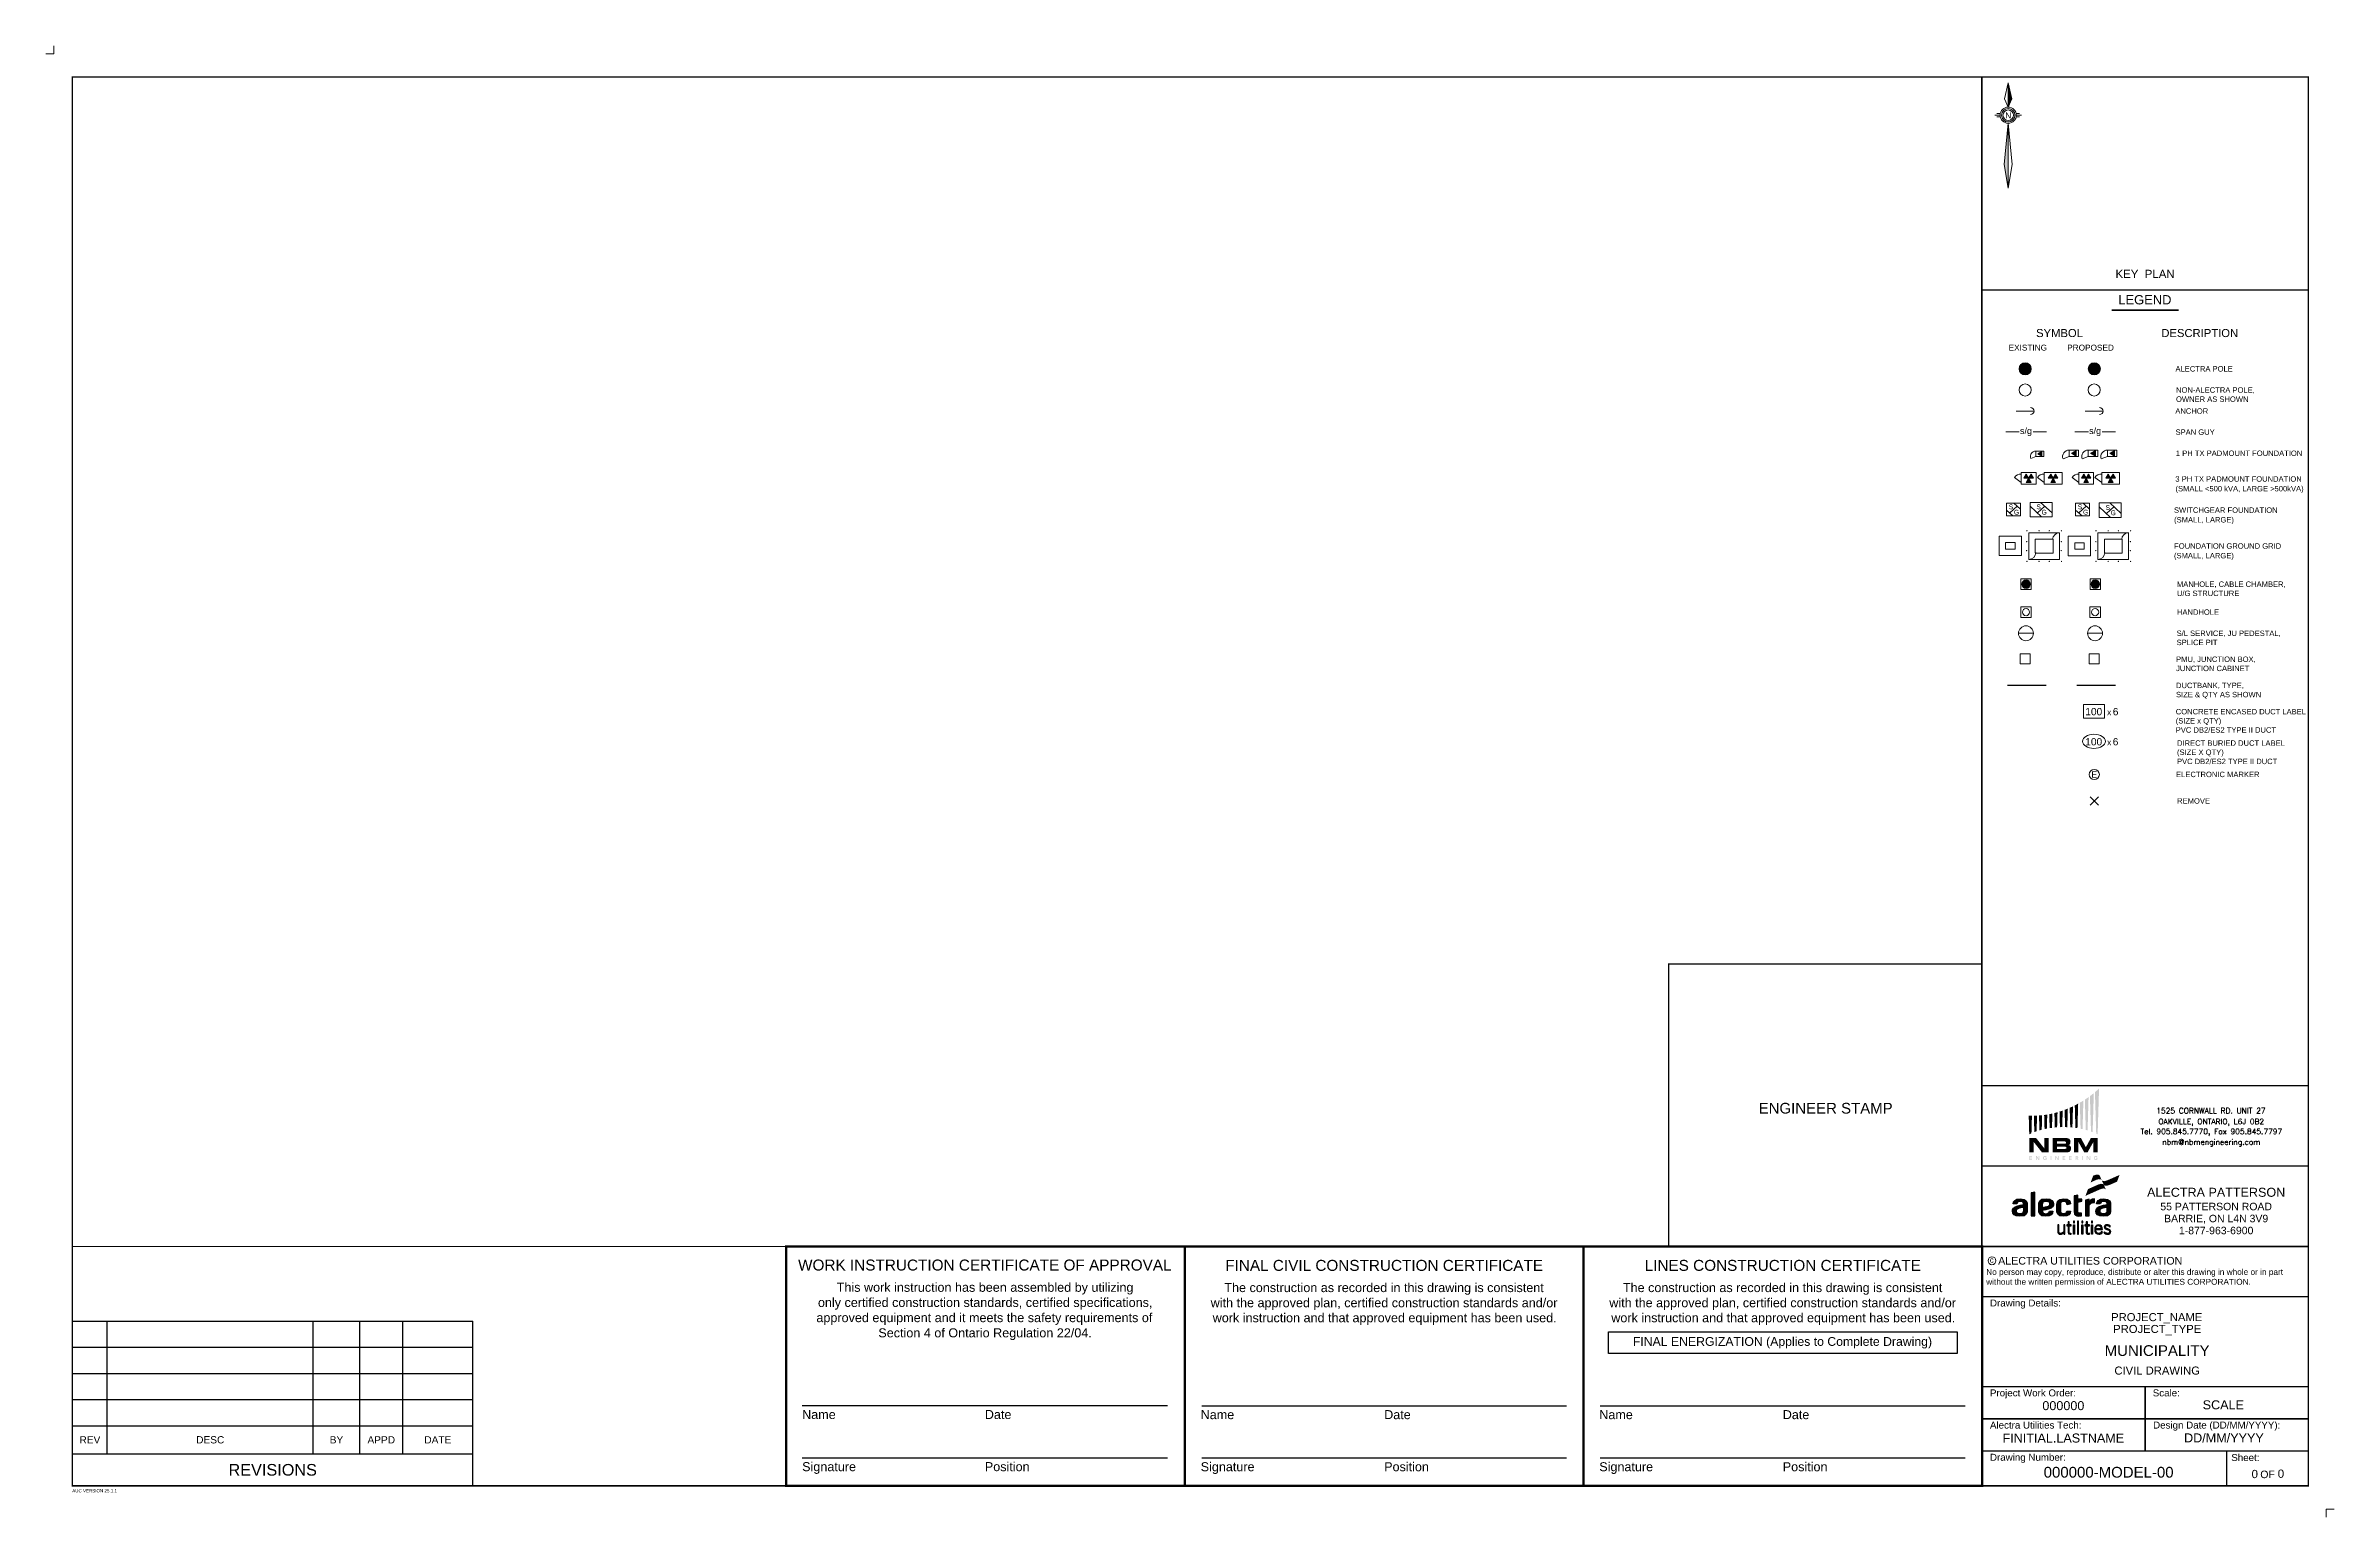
# Paper-space layout 'CIV-01' of a CAD drawing. Header units: metres. Extents: x -2 to 425, y -2 to 273.
import ezdxf
from ezdxf.enums import TextEntityAlignment as Align

# ---------------------------------------------------------------- set-up
doc = ezdxf.new("R2010")
doc.units = ezdxf.units.M
doc.header["$LTSCALE"] = 0.21
doc.linetypes.add('Alectra 1 PH UG Conductor', pattern=[34, 24, -5, 0, -5])
for name, color, linetype, lineweight in [('AUC EXIST EQUIPMENT', 8, 'Continuous', 25), ('AUC EXIST UG STRUCTURE', 8, 'Continuous', 25), ('SPAN GUY - EXISTING', 7, 'Continuous', 0)]:
    doc.layers.add(name, color=color, linetype=linetype, lineweight=lineweight)
doc.layers.add('ENGINEER_STAMP', color=7, linetype='Continuous')
doc.layers.add('LOGO', color=230, linetype='Continuous', lineweight=0, true_color=0xfe0060)
doc.styles.add('DIMS_Span', font='Arial.ttf')
doc.styles.add('ROMANS', font='ROMANS', dxfattribs={"height": 2})
doc.styles.get("Standard").update_dxf_attribs({"font": 'Arial.ttf'})

psp = doc.layouts.new('CIV-01')

# ---------------------------------------------------------------- texts
for s, height, p in [('SYMBOL', 1.5, (369.6, 218.49)), ('DESCRIPTION', 1.5, (392.95, 218.49)), ('AUC VERSION 25.1.1', 0.6, (3.42, 3.13))]:
    psp.add_text(s, height=height).set_placement(p)
at = {"lineweight": 13}
for s, p in [('EXISTING', (364.47, 215.97)), ('PROPOSED', (375.4, 215.97))]:
    psp.add_text(s, height=1.1, rotation=359.9894, dxfattribs=at).set_placement(p)
at = {"lineweight": 0}
for s, height, p in [('100', 1.35, (378.78, 147.99)), ('6', 1.35, (383.9, 147.99)), ('x', 1.12, (382.84, 147.99)), ('100', 1.35, (378.77, 142.38)), ('x', 1.12, (382.84, 142.39)), ('6', 1.35, (383.89, 142.38))]:
    psp.add_text(s, height=height, dxfattribs=at).set_placement(p)
at = {"color": 1, "lineweight": 0}
psp.add_text('E', height=1.17, rotation=359.9894, dxfattribs=at).set_placement((380.44, 136.36), align=Align.CENTER)
at = {"linetype": 'Alectra 1 PH UG Conductor', "attachment_point": 1, "rotation": 359.9894}
for s, insert, char_height, width in [('ALECTRA POLE', (395.59, 213.08), 1.0125, 10.7466), ('ANCHOR', (395.56, 205.21), 1.012, 6.1627), ('SPAN GUY', (395.6, 201.28), 1.012, 7.3468), ('1 PH TX PADMOUNT FOUNDATION ', (395.66, 197.34), 1.0125, 37.8766), ('3 PH TX PADMOUNT FOUNDATION ', (395.56, 192.55), 1.0125, 40.8089), ('(SMALL <500 kVA, LARGE >500kVA)', (395.59, 190.74), 1.0125, 24.0208), ('SWITCHGEAR FOUNDATION', (395.31, 186.74), 1.0125, 19.4278), ('(SMALL, LARGE)', (395.33, 184.94), 1.0125, 11.218), ('FOUNDATION GROUND GRID', (395.34, 180.05), 1.0125, 20.0594), ('(SMALL, LARGE)', (395.31, 178.25), 1.0125, 11.218), ('HANDHOLE', (395.86, 167.73), 1.012, 7.8993), ('ELECTRONIC MARKER', (395.7, 137.47), 1.0125, 15.6393), ('REMOVE', (395.9, 132.53), 1.012, 6.1613)]:
    psp.add_mtext(s, dxfattribs=dict(at, insert=insert, char_height=char_height, width=width))
at = {"linetype": 'Alectra 1 PH UG Conductor', "char_height": 1.0125, "attachment_point": 1, "rotation": 359.9894}
for s, insert, width, line_spacing_factor in [('NON-ALECTRA POLE, OWNER AS SHOWN', (395.69, 209.13), 14.7721, 1.010641), ('MANHOLE, CABLE CHAMBER, U/G STRUCTURE', (395.86, 172.93), 20.387, 1.010232), ('S/L SERVICE, JU PEDESTAL, SPLICE PIT', (395.8, 163.78), 19.5138, 1.010232), ('PMU, JUNCTION BOX, JUNCTION CABINET', (395.7, 158.94), 14.9275, 1.010641), ('DUCTBANK, TYPE, SIZE & QTY AS SHOWN', (395.69, 154.06), 16.001, 1.010641), ('CONCRETE ENCASED DUCT LABEL (SIZE x QTY) \\PPVC DB2/ES2 TYPE II DUCT', (395.64, 149.17), 24.4481, 1.010437), ('DIRECT BURIED DUCT LABEL (SIZE X QTY) \\PPVC DB2/ES2 TYPE II DUCT', (395.87, 143.31), 20.2224, 1.010437)]:
    psp.add_mtext(s, dxfattribs=dict(at, insert=insert, width=width, line_spacing_factor=line_spacing_factor))
at = {"color": 8, "lineweight": 0, "ltscale": 0.1, "char_height": 0.9, "attachment_point": 1, "rotation": 359.9894}
for s, insert, width in [('S', (364.5, 187.29), 2.1683), ('G', (365.46, 186.3), 1.2017), ('S', (369.65, 187.29), 2.1683), ('G', (370.62, 186.3), 1.2017)]:
    psp.add_mtext(s, dxfattribs=dict(at, insert=insert, width=width))
at = {"color": 18, "lineweight": 0, "ltscale": 0.1, "true_color": 0x000000, "char_height": 0.9, "attachment_point": 1, "rotation": 359.9894}
for s, insert, width in [('S', (377.38, 187.29), 2.1683), ('G', (378.35, 186.3), 1.2017), ('S', (382.54, 187.17), 2.1683), ('G', (383.5, 186.18), 1.2017)]:
    psp.add_mtext(s, dxfattribs=dict(at, insert=insert, width=width))
at = {"attachment_point": 5}
for s, insert, char_height, width in [('REV', (6.71, 12.92), 1.354, 4.8756), ('DESC', (29.15, 12.92), 1.354, 36.7441), ('BY', (52.69, 12.92), 1.354, 7.0823), ('APPD', (61.04, 12.92), 1.354, 6.3685), ('DATE', (71.59, 12.92), 1.354, 11.4803), ('REVISIONS', (40.8, 7.32), 2.167, 73.0516)]:
    psp.add_mtext(s, dxfattribs=dict(at, insert=insert, char_height=char_height, width=width))
at = {"color": 8, "lineweight": 0, "ltscale": 0.1, "flags": 1}
for tag, p in [('STATE', (366.64, 204.69)), ('TYPE', (366.64, 204.68))]:
    psp.add_attdef(tag, p, '', height=0.006, dxfattribs=at)
at = {"color": 18, "lineweight": 0, "ltscale": 0.1, "true_color": 0x000000, "flags": 1}
for tag, p in [('STATE', (379.53, 204.69)), ('TYPE', (379.53, 204.68))]:
    psp.add_attdef(tag, p, '', height=0.006, dxfattribs=at)
at = {"layer": 'ENGINEER_STAMP', "style": 'DIMS_Span'}
psp.add_text('ENGINEER STAMP', height=2, dxfattribs=at).set_placement((330.36, 74.74), align=Align.MIDDLE_CENTER)

# ---------------------------------------------------------------- blocks, each defined once
blk = doc.blocks.new('WORK_INST_CERT')
for p, q in [((0.00505, 0.02555), (0.12148, 0.02555)), ((0.00505, 0.00892), (0.12148, 0.00892))]:
    blk.add_line(p, q)
at = {"lineweight": 30, "const_width": 0.000751}
blk.add_lwpolyline([(0.127, 0), (0, 0), (-0.00002, 0.0762), (0.12698, 0.0762)], close=True, dxfattribs=at)
blk.add_text('WORK INSTRUCTION CERTIFICATE OF APPROVAL', height=0.0034931).set_placement((0.06326, 0.07031), align=Align.MIDDLE_CENTER)
for s, p in [('only certified construction standards, certified specifications,', (0.01008, 0.05696)), ('This work instruction has been assembled by utilizing', (0.01607, 0.06179)), ('approved equipment and it meets the safety requirements of', (0.00959, 0.05212)), ('Section 4 of Ontario Regulation 22/04.', (0.02933, 0.04728))]:
    blk.add_text(s, height=0.0028721).set_placement(p)
for s, p in [('Name', (0.00505, 0.02414)), ('Date', (0.06326, 0.02414)), ('Signature', (0.00505, 0.00752)), ('Position', (0.06326, 0.00752))]:
    blk.add_text(s, height=0.002872).set_placement(p, align=Align.TOP_LEFT)
for tag, p in [('NAME', (0.00505, 0.02555)), ('DATE', (0.06326, 0.02555)), ('POSITION', (0.06326, 0.00892))]:
    blk.add_attdef(tag, text='', height=0.00317).set_placement(p, align=Align.BOTTOM_LEFT)
blk = doc.blocks.new('FINAL_CIVIL_CERT')
for p, q in [((0.00536, 0.02551), (0.12164, 0.02551)), ((0.00536, 0.00891), (0.12164, 0.00891))]:
    blk.add_line(p, q)
at = {"lineweight": 30, "const_width": 0.00075}
blk.add_lwpolyline([(0.127, 0), (0, 0), (0, 0.0762), (0.127, 0.0762)], close=True, dxfattribs=at)
blk.add_text('FINAL CIVIL CONSTRUCTION CERTIFICATE', height=0.0034886).set_placement((0.0635, 0.07022), align=Align.MIDDLE_CENTER)
for s, p in [('with the approved plan, certified construction standards and/or', (0.00823, 0.05688)), ('The construction as recorded in this drawing is consistent', (0.01258, 0.06171)), ('work instruction and that approved equipment has been used.', (0.00887, 0.0521))]:
    blk.add_text(s, height=0.0028684).set_placement(p)
for s, p in [('Name', (0.00504, 0.02411)), ('Date', (0.0635, 0.02411)), ('Signature', (0.00504, 0.00751)), ('Position', (0.0635, 0.00751))]:
    blk.add_text(s, height=0.002868).set_placement(p, align=Align.TOP_LEFT)
for tag, p in [('NAME', (0.00536, 0.02551)), ('DATE', (0.06358, 0.02551)), ('POSITION', (0.06358, 0.00888))]:
    blk.add_attdef(tag, text='', height=0.00317).set_placement(p, align=Align.BOTTOM_LEFT)
blk = doc.blocks.new('LINE_CONS_CERT')
for p, q in [((0.00536, 0.02551), (0.12164, 0.02551)), ((0.00536, 0.00891), (0.12164, 0.00891))]:
    blk.add_line(p, q)
at = {"lineweight": 30, "const_width": 0.00075}
blk.add_lwpolyline([(0.127, 0), (0, 0), (0, 0.0762), (0.127, 0.0762)], close=True, dxfattribs=at)
blk.add_lwpolyline([(0.00794, 0.04908), (0.11906, 0.04908), (0.11906, 0.04212), (0.00794, 0.04212)], close=True)
blk.add_text('LINES CONSTRUCTION CERTIFICATE', height=0.0034886).set_placement((0.0635, 0.07022), align=Align.MIDDLE_CENTER)
for s, height, p in [('with the approved plan, certified construction standards and/or', 0.0028684, (0.00823, 0.05688)), ('The construction as recorded in this drawing is consistent', 0.0028684, (0.01258, 0.06171)), ('work instruction and that approved equipment has been used.', 0.0028684, (0.00887, 0.0521)), ('FINAL ENERGIZATION (Applies to Complete Drawing)', 0.0027909, (0.01575, 0.04459))]:
    blk.add_text(s, height=height).set_placement(p)
for s, p in [('Name', (0.00504, 0.02411)), ('Date', (0.0635, 0.02411)), ('Signature', (0.00504, 0.00751)), ('Position', (0.0635, 0.00751))]:
    blk.add_text(s, height=0.002868).set_placement(p, align=Align.TOP_LEFT)
for tag, p in [('NAME', (0.00536, 0.02551)), ('DATE', (0.06358, 0.02551)), ('POSITION', (0.06358, 0.00888))]:
    blk.add_attdef(tag, text='', height=0.00317).set_placement(p, align=Align.BOTTOM_LEFT)
blk = doc.blocks.new('*U92')
for tag, height, p in [('OFFICE', 0.15, (-1.249, -0.314)), ('CITY_POSTAL', 0.125, (-1.249, -0.739)), ('ADDRESS', 0.125, (-1.249, -0.539)), ('PHONE', 0.125, (-1.249, -0.939))]:
    blk.add_attdef(tag, text='', height=height).set_placement(p, align=Align.CENTER)
blk = doc.blocks.new('*U72')
for points in [[(0, 0.15), (0.068, 0.303), (0, 0.598)], [(0, -0.15), (0, -1.35), (-0.076, -0.912)]]:
    blk.add_hatch(color=256).paths.add_polyline_path(points)
at = {"color": 7, "linetype": 'Continuous', "lineweight": 0}
for p, q in [((0, 0.598), (-0.066, 0.303)), ((0, 0.598), (0.068, 0.303)), ((0, 0.15), (0, 0.598)), ((-0.209, 0), (-0.247, 0)), ((-0.152, 0.029), (-0.209, 0.029)), ((-0.152, 0), (-0.209, 0)), ((0, 0.15), (-0.066, 0.303)), ((0, 0.15), (0.068, 0.303)), ((0.15, 0.029), (0.207, 0.029)), ((0.15, 0), (0.207, 0)), ((0.207, 0), (0.245, 0)), ((-0.152, -0.028), (-0.209, -0.028)), ((-0.076, -0.912), (0, -0.15)), ((0, -0.15), (0, -1.35)), ((0.076, -0.912), (0, -0.15)), ((0.15, -0.028), (0.207, -0.028)), ((-0.076, -0.912), (0, -1.35)), ((0.076, -0.912), (0, -1.35))]:
    blk.add_line(p, q, dxfattribs=at)
for radius, start, end in [(0.15, 0, 180), (0.15, 180, 0), (0.124, 0, 180), (0.124, 180, 0), (0.0976, 0, 180), (0.0976, 180, 0)]:
    blk.add_arc((0, 0), radius, start, end, dxfattribs=at)
blk.add_text('N', height=0.114, rotation=0, dxfattribs=at).set_placement((-0.057, -0.059))
blk = doc.blocks.new('Alectra Logo')
h = blk.add_hatch(color=56)
h.dxf.hatch_style = 1
h.set_gradient(color1=(118, 136, 30), color2=(255, 255, 0), tint=1)
edge = h.paths.add_edge_path()
edge.add_spline(control_points=[(0.000566, 0.000244), (0.000566, 0.000244), (0.000552, 0.000275), (0.000491, 0.000248), (0.000491, 0.000248), (0.000294, 0.00016), (0.000294, 0.00016), (0.000294, 0.00016), (0.000328, 0.00025), (0.000328, 0.00025), (0.000328, 0.00025), (0.000463, 0.00031), (0.000463, 0.00031), (0.000524, 0.000337), (0.000539, 0.000306), (0.000539, 0.000306), (0.000539, 0.000306), (0.000566, 0.000244), (0.000566, 0.000244)], knot_values=[0, 0, 0, 0, 1, 1, 1, 2, 2, 2, 3, 3, 3, 4, 4, 4, 5, 5, 5, 6, 6, 6, 6], degree=3, periodic=0)
h = blk.add_hatch(color=56)
h.dxf.hatch_style = 1
h.set_gradient(color1=(118, 136, 30), color2=(255, 255, 0), tint=1)
edge = h.paths.add_edge_path()
edge.add_spline(control_points=[(0.000511, 0.000368), (0.000511, 0.000368), (0.000497, 0.000399), (0.000435, 0.000372), (0.000435, 0.000372), (0.000363, 0.000339), (0.000363, 0.000339), (0.000363, 0.000339), (0.000397, 0.000429), (0.000397, 0.000429), (0.000397, 0.000429), (0.000408, 0.000434), (0.000408, 0.000434), (0.000469, 0.000461), (0.000484, 0.00043), (0.000484, 0.00043), (0.000484, 0.00043), (0.000511, 0.000368), (0.000511, 0.000368)], knot_values=[0, 0, 0, 0, 1, 1, 1, 2, 2, 2, 3, 3, 3, 4, 4, 4, 5, 5, 5, 6, 6, 6, 6], degree=3, periodic=0)
h = blk.add_hatch(color=56)
h.dxf.hatch_style = 1
h.set_gradient(color1=(118, 136, 30), color2=(255, 255, 0), tint=1)
edge = h.paths.add_edge_path()
edge.add_spline(control_points=[(0.00051, 0.00037), (0.00051, 0.00037), (0.000525, 0.000339), (0.000586, 0.000367), (0.000648, 0.000394), (0.000749, 0.000439), (0.000749, 0.000439), (0.000749, 0.000439), (0.000715, 0.000349), (0.000715, 0.000349), (0.000715, 0.000349), (0.000635, 0.000314), (0.000614, 0.000305), (0.000552, 0.000277), (0.000538, 0.000308), (0.000538, 0.000308), (0.000538, 0.000308), (0.00051, 0.00037), (0.00051, 0.00037)], knot_values=[0, 0, 0, 0, 1, 1, 1, 2, 2, 2, 3, 3, 3, 4, 4, 4, 5, 5, 5, 6, 6, 6, 6], degree=3, periodic=0)
at = {"true_color": 0x54575a}
h = blk.add_hatch(color=251, dxfattribs=at)
h.dxf.hatch_style = 1
edge = h.paths.add_edge_path()
edge.add_spline(control_points=[(-0.000484, 0.000044), (-0.000484, 0.000071), (-0.000487, 0.000121), (-0.000577, 0.000121), (-0.000648, 0.000121), (-0.000669, 0.000086), (-0.000671, 0.000055), (-0.000671, 0.000055), (-0.000624, 0.000055), (-0.000624, 0.000055), (-0.000623, 0.000066), (-0.000612, 0.000086), (-0.000573, 0.000086), (-0.000531, 0.000086), (-0.000531, 0.000056), (-0.000531, 0.000045), (-0.000531, 0.000045), (-0.000567, 0.000036), (-0.000608, 0.000027), (-0.000672, 0.000013), (-0.000681, -0.000023), (-0.000681, -0.000044), (-0.000681, -0.000078), (-0.000658, -0.000113), (-0.000582, -0.000113), (-0.000484, -0.000113), (-0.000484, -0.000073), (-0.000484, -0.000016), (-0.000484, -0.000016), (-0.000484, 0.000044), (-0.000484, 0.000044)], knot_values=[0, 0, 0, 0, 1, 1, 1, 2, 2, 2, 3, 3, 3, 4, 4, 4, 5, 5, 5, 6, 6, 6, 7, 7, 7, 8, 8, 8, 9, 9, 9, 10, 10, 10, 10], degree=3, periodic=0)
edge = h.paths.add_edge_path()
edge.add_spline(control_points=[(-0.000531, -0.000029), (-0.000531, -0.00006), (-0.000531, -0.000074), (-0.000581, -0.000074), (-0.000628, -0.000074), (-0.000631, -0.000057), (-0.000631, -0.000041), (-0.000631, -0.000027), (-0.000625, -0.000014), (-0.000589, -0.000006), (-0.00056, 0), (-0.000531, 0.000008), (-0.000531, 0.000008), (-0.000531, 0.000008), (-0.000531, -0.000029), (-0.000531, -0.000029)], knot_values=[0, 0, 0, 0, 1, 1, 1, 2, 2, 2, 3, 3, 3, 4, 4, 4, 5, 5, 5, 5], degree=3, periodic=0)
h = blk.add_hatch(color=251, dxfattribs=at)
h.dxf.hatch_style = 1
h.paths.add_polyline_path([(-0.000383, 0.00021), (-0.00043, 0.000199), (-0.00043, -0.000106), (-0.000383, -0.000106)])
h = blk.add_hatch(color=251, dxfattribs=at)
h.dxf.hatch_style = 1
edge = h.paths.add_edge_path()
edge.add_spline(control_points=[(-0.000329, -0.000035), (-0.000329, -0.000063), (-0.000326, -0.000113), (-0.000235, -0.000113), (-0.000165, -0.000113), (-0.000144, -0.000078), (-0.000141, -0.000046), (-0.000141, -0.000046), (-0.000188, -0.000046), (-0.000188, -0.000046), (-0.00019, -0.000058), (-0.000201, -0.000078), (-0.00024, -0.000078), (-0.000282, -0.000078), (-0.000282, -0.000049), (-0.000282, -0.000037), (-0.000282, -0.000037), (-0.000246, -0.000028), (-0.000205, -0.000019), (-0.00014, -0.000005), (-0.000132, 0.000031), (-0.000132, 0.000052), (-0.000132, 0.000087), (-0.000155, 0.000121), (-0.000231, 0.000121), (-0.000329, 0.000121), (-0.000329, 0.000082), (-0.000329, 0.000025), (-0.000329, 0.000025), (-0.000329, -0.000035), (-0.000329, -0.000035)], knot_values=[0, 0, 0, 0, 1, 1, 1, 2, 2, 2, 3, 3, 3, 4, 4, 4, 5, 5, 5, 6, 6, 6, 7, 7, 7, 8, 8, 8, 9, 9, 9, 10, 10, 10, 10], degree=3, periodic=0)
edge = h.paths.add_edge_path()
edge.add_spline(control_points=[(-0.000282, 0.00004), (-0.000282, 0.000071), (-0.000282, 0.000084), (-0.000232, 0.000084), (-0.000185, 0.000084), (-0.000181, 0.000069), (-0.000181, 0.000053), (-0.000181, 0.000038), (-0.000187, 0.000024), (-0.000223, 0.000016), (-0.000253, 0.00001), (-0.000282, 0.000002), (-0.000282, 0.000002), (-0.000282, 0.000002), (-0.000282, 0.00004), (-0.000282, 0.00004)], knot_values=[0, 0, 0, 0, 1, 1, 1, 2, 2, 2, 3, 3, 3, 4, 4, 4, 5, 5, 5, 5], degree=3, periodic=0)
h = blk.add_hatch(color=251, dxfattribs=at)
h.dxf.hatch_style = 1
edge = h.paths.add_edge_path()
edge.add_spline(control_points=[(-0.000041, 0.000045), (-0.000041, 0.000056), (-0.000041, 0.000086), (0.000001, 0.000086), (0.00004, 0.000086), (0.000046, 0.000067), (0.000049, 0.000042), (0.000049, 0.000042), (0.000094, 0.000053), (0.000094, 0.000053), (0.00009, 0.000085), (0.000076, 0.000121), (0.000006, 0.000121), (-0.000085, 0.000121), (-0.000088, 0.000071), (-0.000088, 0.000044), (-0.000088, 0.000044), (-0.000088, -0.000016), (-0.000088, -0.000016), (-0.000088, -0.000073), (-0.000088, -0.000113), (0.000003, -0.000113), (0.000072, -0.000113), (0.000093, -0.000079), (0.000093, -0.000045), (0.000093, -0.000045), (0.000045, -0.000045), (0.000045, -0.000045), (0.000043, -0.00006), (0.000038, -0.000074), (0.000002, -0.000074), (-0.000036, -0.000074), (-0.000041, -0.00006), (-0.000041, -0.000029), (-0.000041, -0.000029), (-0.000041, 0.000045), (-0.000041, 0.000045)], knot_values=[0, 0, 0, 0, 1, 1, 1, 2, 2, 2, 3, 3, 3, 4, 4, 4, 5, 5, 5, 6, 6, 6, 7, 7, 7, 8, 8, 8, 9, 9, 9, 10, 10, 10, 11, 11, 11, 12, 12, 12, 12], degree=3, periodic=0)
h = blk.add_hatch(color=251, dxfattribs=at)
h.dxf.hatch_style = 1
edge = h.paths.add_edge_path()
edge.add_spline(control_points=[(0.000239, -0.000106), (0.000227, -0.000107), (0.000215, -0.000109), (0.000202, -0.000109), (0.000172, -0.000109), (0.000143, -0.000104), (0.000143, -0.000051), (0.000143, -0.000051), (0.000143, 0.000159), (0.000143, 0.000159), (0.000143, 0.000159), (0.00019, 0.000171), (0.00019, 0.000171), (0.00019, 0.000171), (0.00019, 0.000114), (0.00019, 0.000114), (0.00019, 0.000114), (0.000247, 0.000114), (0.000247, 0.000114), (0.000247, 0.000114), (0.000247, 0.000091), (0.000247, 0.000091), (0.000247, 0.000091), (0.00019, 0.000077), (0.00019, 0.000077), (0.00019, 0.000077), (0.00019, -0.000027), (0.00019, -0.000027), (0.00019, -0.000054), (0.00019, -0.000071), (0.000219, -0.000071), (0.000226, -0.000071), (0.000232, -0.00007), (0.000239, -0.000069), (0.000239, -0.000069), (0.000239, -0.000106), (0.000239, -0.000106)], knot_values=[0, 0, 0, 0, 1, 1, 1, 2, 2, 2, 3, 3, 3, 4, 4, 4, 5, 5, 5, 6, 6, 6, 7, 7, 7, 8, 8, 8, 9, 9, 9, 10, 10, 10, 11, 11, 11, 12, 12, 12, 12], degree=3, periodic=0)
h = blk.add_hatch(color=251, dxfattribs=at)
h.dxf.hatch_style = 1
edge = h.paths.add_edge_path()
edge.add_spline(control_points=[(0.000341, -0.000106), (0.000341, -0.000106), (0.000294, -0.000106), (0.000294, -0.000106), (0.000294, -0.000106), (0.000294, 0.000102), (0.000294, 0.000102), (0.000294, 0.000102), (0.000341, 0.000114), (0.000341, 0.000114), (0.000341, 0.000114), (0.000341, 0.000073), (0.000341, 0.000073), (0.000341, 0.000073), (0.000341, 0.000073), (0.000341, 0.000073), (0.000355, 0.000096), (0.000366, 0.000121), (0.000414, 0.000121), (0.000414, 0.000121), (0.000414, 0.000072), (0.000414, 0.000072), (0.000391, 0.000072), (0.000372, 0.000066), (0.000359, 0.000053), (0.000341, 0.000035), (0.000341, 0.000013), (0.000341, -0.000024), (0.000341, -0.000024), (0.000341, -0.000106), (0.000341, -0.000106)], knot_values=[0, 0, 0, 0, 1, 1, 1, 2, 2, 2, 3, 3, 3, 4, 4, 4, 5, 5, 5, 6, 6, 6, 7, 7, 7, 8, 8, 8, 9, 9, 9, 10, 10, 10, 10], degree=3, periodic=0)
h = blk.add_hatch(color=251, dxfattribs=at)
h.dxf.hatch_style = 1
edge = h.paths.add_edge_path()
edge.add_spline(control_points=[(0.00063, 0.000044), (0.00063, 0.000071), (0.000628, 0.000121), (0.000537, 0.000121), (0.000467, 0.000121), (0.000446, 0.000086), (0.000443, 0.000055), (0.000443, 0.000055), (0.00049, 0.000055), (0.00049, 0.000055), (0.000492, 0.000066), (0.000503, 0.000086), (0.000542, 0.000086), (0.000583, 0.000086), (0.000583, 0.000056), (0.000583, 0.000045), (0.000583, 0.000045), (0.000548, 0.000036), (0.000507, 0.000027), (0.000442, 0.000013), (0.000433, -0.000023), (0.000433, -0.000044), (0.000433, -0.000078), (0.000456, -0.000113), (0.000532, -0.000113), (0.000631, -0.000113), (0.00063, -0.000073), (0.00063, -0.000016), (0.00063, -0.000016), (0.00063, 0.000044), (0.00063, 0.000044)], knot_values=[0, 0, 0, 0, 1, 1, 1, 2, 2, 2, 3, 3, 3, 4, 4, 4, 5, 5, 5, 6, 6, 6, 7, 7, 7, 8, 8, 8, 9, 9, 9, 10, 10, 10, 10], degree=3, periodic=0)
edge = h.paths.add_edge_path()
edge.add_spline(control_points=[(0.000583, -0.000029), (0.000583, -0.00006), (0.000583, -0.000074), (0.000534, -0.000074), (0.000487, -0.000074), (0.000484, -0.000057), (0.000484, -0.000041), (0.000484, -0.000027), (0.000489, -0.000014), (0.000525, -0.000006), (0.000554, 0), (0.000583, 0.000008), (0.000583, 0.000008), (0.000583, 0.000008), (0.000583, -0.000029), (0.000583, -0.000029)], knot_values=[0, 0, 0, 0, 1, 1, 1, 2, 2, 2, 3, 3, 3, 4, 4, 4, 5, 5, 5, 5], degree=3, periodic=0)
h = blk.add_hatch(color=251, dxfattribs=at)
h.dxf.hatch_style = 1
edge = h.paths.add_edge_path()
edge.add_spline(control_points=[(0.000017, -0.000227), (0.000017, -0.000227), (0.000017, -0.00035), (0.000017, -0.00035), (0.000017, -0.00035), (0.000003, -0.00035), (0.000003, -0.00035), (0.000003, -0.00035), (0.000003, -0.000331), (0.000003, -0.000331), (-0.000011, -0.000345), (-0.000022, -0.000353), (-0.00004, -0.000353), (-0.000066, -0.000353), (-0.000077, -0.000338), (-0.000077, -0.000311), (-0.000077, -0.000311), (-0.000077, -0.000227), (-0.000077, -0.000227), (-0.000077, -0.000227), (-0.000063, -0.000227), (-0.000063, -0.000227), (-0.000063, -0.000227), (-0.000063, -0.00031), (-0.000063, -0.00031), (-0.000063, -0.00033), (-0.000057, -0.000341), (-0.000037, -0.000341), (-0.000022, -0.000341), (-0.000013, -0.000332), (0.000003, -0.000318), (0.000003, -0.000318), (0.000003, -0.000227), (0.000003, -0.000227), (0.000003, -0.000227), (0.000017, -0.000227), (0.000017, -0.000227)], knot_values=[0, 0, 0, 0, 1, 1, 1, 2, 2, 2, 3, 3, 3, 4, 4, 4, 5, 5, 5, 6, 6, 6, 7, 7, 7, 8, 8, 8, 9, 9, 9, 10, 10, 10, 11, 11, 11, 12, 12, 12, 12], degree=3, periodic=0)
h = blk.add_hatch(color=251, dxfattribs=at)
h.dxf.hatch_style = 1
edge = h.paths.add_edge_path()
edge.add_spline(control_points=[(0.000062, -0.000227), (0.000062, -0.000227), (0.000062, -0.000187), (0.000062, -0.000187), (0.000062, -0.000187), (0.000076, -0.000187), (0.000076, -0.000187), (0.000076, -0.000187), (0.000076, -0.000227), (0.000076, -0.000227), (0.000076, -0.000227), (0.000104, -0.000227), (0.000104, -0.000227), (0.000104, -0.000227), (0.000104, -0.000239), (0.000104, -0.000239), (0.000104, -0.000239), (0.000076, -0.000239), (0.000076, -0.000239), (0.000076, -0.000239), (0.000076, -0.000329), (0.000076, -0.000329), (0.000076, -0.000337), (0.00008, -0.000341), (0.000089, -0.000341), (0.000094, -0.000341), (0.000099, -0.00034), (0.000104, -0.000339), (0.000104, -0.000339), (0.000104, -0.000351), (0.000104, -0.000351), (0.000099, -0.000351), (0.000094, -0.000353), (0.000089, -0.000353), (0.000069, -0.000353), (0.000062, -0.000346), (0.000062, -0.000331), (0.000062, -0.000331), (0.000062, -0.000239), (0.000062, -0.000239), (0.000062, -0.000239), (0.000043, -0.000239), (0.000043, -0.000239), (0.000043, -0.000239), (0.000043, -0.000227), (0.000043, -0.000227), (0.000043, -0.000227), (0.000062, -0.000227), (0.000062, -0.000227)], knot_values=[0, 0, 0, 0, 1, 1, 1, 2, 2, 2, 3, 3, 3, 4, 4, 4, 5, 5, 5, 6, 6, 6, 7, 7, 7, 8, 8, 8, 9, 9, 9, 10, 10, 10, 11, 11, 11, 12, 12, 12, 13, 13, 13, 14, 14, 14, 15, 15, 15, 16, 16, 16, 16], degree=3, periodic=0)
h = blk.add_hatch(color=251, dxfattribs=at)
h.dxf.hatch_style = 1
edge = h.paths.add_edge_path()
edge.add_spline(control_points=[(0.000146, -0.0002), (0.000146, -0.0002), (0.000132, -0.0002), (0.000132, -0.0002), (0.000132, -0.0002), (0.000132, -0.0002), (0.000132, -0.0002), (0.000132, -0.0002), (0.000132, -0.0002), (0.000132, -0.0002), (0.000132, -0.0002), (0.000132, -0.00018), (0.000132, -0.00018), (0.000132, -0.00018), (0.000146, -0.00018), (0.000146, -0.00018), (0.000146, -0.00018), (0.000146, -0.00018), (0.000146, -0.00018), (0.000146, -0.00018), (0.000146, -0.00018), (0.000146, -0.00018), (0.000146, -0.00018), (0.000146, -0.0002), (0.000146, -0.0002)], knot_values=[0, 0, 0, 0, 1, 1, 1, 2, 2, 2, 3, 3, 3, 4, 4, 4, 5, 5, 5, 6, 6, 6, 7, 7, 7, 8, 8, 8, 8], degree=3, periodic=0)
edge = h.paths.add_edge_path()
edge.add_spline(control_points=[(0.000146, -0.000227), (0.000146, -0.000227), (0.000146, -0.000228), (0.000146, -0.000228), (0.000146, -0.000228), (0.000146, -0.000227), (0.000146, -0.000227), (0.000146, -0.000227), (0.000132, -0.000227), (0.000132, -0.000227), (0.000132, -0.000227), (0.000132, -0.00035), (0.000132, -0.00035), (0.000132, -0.00035), (0.000132, -0.00035), (0.000132, -0.00035), (0.000132, -0.00035), (0.000132, -0.00035), (0.000132, -0.00035), (0.000132, -0.00035), (0.000146, -0.00035), (0.000146, -0.00035), (0.000146, -0.00035), (0.000146, -0.000227), (0.000146, -0.000227)], knot_values=[0, 0, 0, 0, 1, 1, 1, 2, 2, 2, 3, 3, 3, 4, 4, 4, 5, 5, 5, 6, 6, 6, 7, 7, 7, 8, 8, 8, 8], degree=3, periodic=0)
h = blk.add_hatch(color=251, dxfattribs=at)
h.dxf.hatch_style = 1
edge = h.paths.add_edge_path()
edge.add_spline(control_points=[(0.000203, -0.00035), (0.000203, -0.00035), (0.000188, -0.00035), (0.000188, -0.00035), (0.000188, -0.00035), (0.000188, -0.00035), (0.000188, -0.00035), (0.000188, -0.00035), (0.000188, -0.00035), (0.000188, -0.00035), (0.000188, -0.00035), (0.000188, -0.00018), (0.000188, -0.00018), (0.000188, -0.00018), (0.000203, -0.00018), (0.000203, -0.00018), (0.000203, -0.00018), (0.000202, -0.00018), (0.000202, -0.00018), (0.000202, -0.00018), (0.000203, -0.00018), (0.000203, -0.00018), (0.000203, -0.00018), (0.000203, -0.00035), (0.000203, -0.00035)], knot_values=[0, 0, 0, 0, 1, 1, 1, 2, 2, 2, 3, 3, 3, 4, 4, 4, 5, 5, 5, 6, 6, 6, 7, 7, 7, 8, 8, 8, 8], degree=3, periodic=0)
h = blk.add_hatch(color=251, dxfattribs=at)
h.dxf.hatch_style = 1
edge = h.paths.add_edge_path()
edge.add_spline(control_points=[(0.000259, -0.0002), (0.000259, -0.0002), (0.000245, -0.0002), (0.000245, -0.0002), (0.000245, -0.0002), (0.000245, -0.0002), (0.000245, -0.0002), (0.000245, -0.0002), (0.000245, -0.0002), (0.000245, -0.0002), (0.000245, -0.0002), (0.000245, -0.00018), (0.000245, -0.00018), (0.000245, -0.00018), (0.000259, -0.00018), (0.000259, -0.00018), (0.000259, -0.00018), (0.000259, -0.00018), (0.000259, -0.00018), (0.000259, -0.00018), (0.000259, -0.00018), (0.000259, -0.00018), (0.000259, -0.00018), (0.000259, -0.0002), (0.000259, -0.0002)], knot_values=[0, 0, 0, 0, 1, 1, 1, 2, 2, 2, 3, 3, 3, 4, 4, 4, 5, 5, 5, 6, 6, 6, 7, 7, 7, 8, 8, 8, 8], degree=3, periodic=0)
edge = h.paths.add_edge_path()
edge.add_spline(control_points=[(0.000259, -0.000227), (0.000259, -0.000227), (0.000259, -0.000228), (0.000259, -0.000228), (0.000259, -0.000228), (0.000259, -0.000227), (0.000259, -0.000227), (0.000259, -0.000227), (0.000245, -0.000227), (0.000245, -0.000227), (0.000245, -0.000227), (0.000245, -0.00035), (0.000245, -0.00035), (0.000245, -0.00035), (0.000245, -0.00035), (0.000245, -0.00035), (0.000245, -0.00035), (0.000245, -0.00035), (0.000245, -0.00035), (0.000245, -0.00035), (0.000259, -0.00035), (0.000259, -0.00035), (0.000259, -0.00035), (0.000259, -0.000227), (0.000259, -0.000227)], knot_values=[0, 0, 0, 0, 1, 1, 1, 2, 2, 2, 3, 3, 3, 4, 4, 4, 5, 5, 5, 6, 6, 6, 7, 7, 7, 8, 8, 8, 8], degree=3, periodic=0)
h = blk.add_hatch(color=251, dxfattribs=at)
h.dxf.hatch_style = 1
edge = h.paths.add_edge_path()
edge.add_spline(control_points=[(0.000305, -0.000227), (0.000305, -0.000227), (0.000305, -0.000187), (0.000305, -0.000187), (0.000305, -0.000187), (0.00032, -0.000187), (0.00032, -0.000187), (0.00032, -0.000187), (0.00032, -0.000227), (0.00032, -0.000227), (0.00032, -0.000227), (0.000347, -0.000227), (0.000347, -0.000227), (0.000347, -0.000227), (0.000347, -0.000239), (0.000347, -0.000239), (0.000347, -0.000239), (0.00032, -0.000239), (0.00032, -0.000239), (0.00032, -0.000239), (0.00032, -0.000329), (0.00032, -0.000329), (0.00032, -0.000337), (0.000324, -0.000341), (0.000333, -0.000341), (0.000337, -0.000341), (0.000343, -0.00034), (0.000347, -0.000339), (0.000347, -0.000339), (0.000347, -0.000351), (0.000347, -0.000351), (0.000342, -0.000351), (0.000337, -0.000353), (0.000333, -0.000353), (0.000312, -0.000353), (0.000305, -0.000346), (0.000305, -0.000331), (0.000305, -0.000331), (0.000305, -0.000239), (0.000305, -0.000239), (0.000305, -0.000239), (0.000286, -0.000239), (0.000286, -0.000239), (0.000286, -0.000239), (0.000286, -0.000227), (0.000286, -0.000227), (0.000286, -0.000227), (0.000305, -0.000227), (0.000305, -0.000227)], knot_values=[0, 0, 0, 0, 1, 1, 1, 2, 2, 2, 3, 3, 3, 4, 4, 4, 5, 5, 5, 6, 6, 6, 7, 7, 7, 8, 8, 8, 9, 9, 9, 10, 10, 10, 11, 11, 11, 12, 12, 12, 13, 13, 13, 14, 14, 14, 15, 15, 15, 16, 16, 16, 16], degree=3, periodic=0)
h = blk.add_hatch(color=251, dxfattribs=at)
h.dxf.hatch_style = 1
edge = h.paths.add_edge_path()
edge.add_spline(control_points=[(0.000389, -0.0002), (0.000389, -0.0002), (0.000375, -0.0002), (0.000375, -0.0002), (0.000375, -0.0002), (0.000375, -0.0002), (0.000375, -0.0002), (0.000375, -0.0002), (0.000375, -0.0002), (0.000375, -0.0002), (0.000375, -0.0002), (0.000375, -0.00018), (0.000375, -0.00018), (0.000375, -0.00018), (0.000389, -0.00018), (0.000389, -0.00018), (0.000389, -0.00018), (0.000389, -0.00018), (0.000389, -0.00018), (0.000389, -0.00018), (0.000389, -0.00018), (0.000389, -0.00018), (0.000389, -0.00018), (0.000389, -0.0002), (0.000389, -0.0002)], knot_values=[0, 0, 0, 0, 1, 1, 1, 2, 2, 2, 3, 3, 3, 4, 4, 4, 5, 5, 5, 6, 6, 6, 7, 7, 7, 8, 8, 8, 8], degree=3, periodic=0)
edge = h.paths.add_edge_path()
edge.add_spline(control_points=[(0.000389, -0.000227), (0.000389, -0.000227), (0.000389, -0.000228), (0.000389, -0.000228), (0.000389, -0.000228), (0.000389, -0.000227), (0.000389, -0.000227), (0.000389, -0.000227), (0.000375, -0.000227), (0.000375, -0.000227), (0.000375, -0.000227), (0.000375, -0.00035), (0.000375, -0.00035), (0.000375, -0.00035), (0.000375, -0.00035), (0.000375, -0.00035), (0.000375, -0.00035), (0.000375, -0.00035), (0.000375, -0.00035), (0.000375, -0.00035), (0.000389, -0.00035), (0.000389, -0.00035), (0.000389, -0.00035), (0.000389, -0.000227), (0.000389, -0.000227)], knot_values=[0, 0, 0, 0, 1, 1, 1, 2, 2, 2, 3, 3, 3, 4, 4, 4, 5, 5, 5, 6, 6, 6, 7, 7, 7, 8, 8, 8, 8], degree=3, periodic=0)
h = blk.add_hatch(color=251, dxfattribs=at)
h.dxf.hatch_style = 1
edge = h.paths.add_edge_path()
edge.add_spline(control_points=[(0.000431, -0.000289), (0.000431, -0.000317), (0.000443, -0.000341), (0.000472, -0.000341), (0.000488, -0.000341), (0.000496, -0.000336), (0.000509, -0.000316), (0.000509, -0.000316), (0.00052, -0.000323), (0.00052, -0.000323), (0.000507, -0.000344), (0.000494, -0.000353), (0.000471, -0.000353), (0.000438, -0.000353), (0.000417, -0.000332), (0.000417, -0.000289), (0.000417, -0.000251), (0.000437, -0.000225), (0.000469, -0.000225), (0.000503, -0.000225), (0.000519, -0.000251), (0.000519, -0.000289), (0.000519, -0.000289), (0.000431, -0.000289), (0.000431, -0.000289)], knot_values=[0, 0, 0, 0, 1, 1, 1, 2, 2, 2, 3, 3, 3, 4, 4, 4, 5, 5, 5, 6, 6, 6, 7, 7, 7, 8, 8, 8, 8], degree=3, periodic=0)
edge = h.paths.add_edge_path()
edge.add_spline(control_points=[(0.000504, -0.000278), (0.000501, -0.000253), (0.00049, -0.000237), (0.000468, -0.000236), (0.000443, -0.000236), (0.000432, -0.000262), (0.000431, -0.000278), (0.000431, -0.000278), (0.000504, -0.000278), (0.000504, -0.000278)], knot_values=[0, 0, 0, 0, 1, 1, 1, 2, 2, 2, 3, 3, 3, 3], degree=3, periodic=0)
h = blk.add_hatch(color=251, dxfattribs=at)
h.dxf.hatch_style = 1
edge = h.paths.add_edge_path()
edge.add_spline(control_points=[(0.00055, -0.000321), (0.000562, -0.000337), (0.000572, -0.000341), (0.000589, -0.000341), (0.000605, -0.000341), (0.000617, -0.000331), (0.000617, -0.000318), (0.000617, -0.000282), (0.000543, -0.000302), (0.000543, -0.000259), (0.000543, -0.000235), (0.000561, -0.000225), (0.000583, -0.000225), (0.000604, -0.000225), (0.000617, -0.000233), (0.000626, -0.000247), (0.000626, -0.000247), (0.000615, -0.000255), (0.000615, -0.000255), (0.000606, -0.000243), (0.000597, -0.000236), (0.000582, -0.000236), (0.000568, -0.000236), (0.000557, -0.000243), (0.000557, -0.000258), (0.000557, -0.000288), (0.000631, -0.00027), (0.000631, -0.000318), (0.000631, -0.00034), (0.00061, -0.000353), (0.000588, -0.000353), (0.000568, -0.000353), (0.000551, -0.000345), (0.000539, -0.000328), (0.000539, -0.000328), (0.00055, -0.000321), (0.00055, -0.000321)], knot_values=[0, 0, 0, 0, 1, 1, 1, 2, 2, 2, 3, 3, 3, 4, 4, 4, 5, 5, 5, 6, 6, 6, 7, 7, 7, 8, 8, 8, 9, 9, 9, 10, 10, 10, 11, 11, 11, 12, 12, 12, 12], degree=3, periodic=0)
at = {"color": 251, "true_color": 0x54575a}
blk.add_lwpolyline([(-0.000383, 0.00021), (-0.00043, 0.000199), (-0.00043, -0.000106), (-0.000383, -0.000106), (-0.000383, 0.00021)], dxfattribs=at)
for points, knots in [([(-0.000484, 0.000044), (-0.000484, 0.000071), (-0.000487, 0.000121), (-0.000577, 0.000121), (-0.000648, 0.000121), (-0.000669, 0.000086), (-0.000671, 0.000055), (-0.000671, 0.000055), (-0.000624, 0.000055), (-0.000624, 0.000055), (-0.000623, 0.000066), (-0.000612, 0.000086), (-0.000573, 0.000086), (-0.000531, 0.000086), (-0.000531, 0.000056), (-0.000531, 0.000045), (-0.000531, 0.000045), (-0.000567, 0.000036), (-0.000608, 0.000027), (-0.000672, 0.000013), (-0.000681, -0.000023), (-0.000681, -0.000044), (-0.000681, -0.000078), (-0.000658, -0.000113), (-0.000582, -0.000113), (-0.000484, -0.000113), (-0.000484, -0.000073), (-0.000484, -0.000016), (-0.000484, -0.000016), (-0.000484, 0.000044), (-0.000484, 0.000044)], [0, 0, 0, 0, 1, 1, 1, 2, 2, 2, 3, 3, 3, 4, 4, 4, 5, 5, 5, 6, 6, 6, 7, 7, 7, 8, 8, 8, 9, 9, 9, 10, 10, 10, 10]), ([(-0.000531, -0.000029), (-0.000531, -0.00006), (-0.000531, -0.000074), (-0.000581, -0.000074), (-0.000628, -0.000074), (-0.000631, -0.000057), (-0.000631, -0.000041), (-0.000631, -0.000027), (-0.000625, -0.000014), (-0.000589, -0.000006), (-0.00056, 0), (-0.000531, 0.000008), (-0.000531, 0.000008), (-0.000531, 0.000008), (-0.000531, -0.000029), (-0.000531, -0.000029)], [0, 0, 0, 0, 1, 1, 1, 2, 2, 2, 3, 3, 3, 4, 4, 4, 5, 5, 5, 5]), ([(-0.000329, -0.000035), (-0.000329, -0.000063), (-0.000326, -0.000113), (-0.000235, -0.000113), (-0.000165, -0.000113), (-0.000144, -0.000078), (-0.000141, -0.000046), (-0.000141, -0.000046), (-0.000188, -0.000046), (-0.000188, -0.000046), (-0.00019, -0.000058), (-0.000201, -0.000078), (-0.00024, -0.000078), (-0.000282, -0.000078), (-0.000282, -0.000049), (-0.000282, -0.000037), (-0.000282, -0.000037), (-0.000246, -0.000028), (-0.000205, -0.000019), (-0.00014, -0.000005), (-0.000132, 0.000031), (-0.000132, 0.000052), (-0.000132, 0.000087), (-0.000155, 0.000121), (-0.000231, 0.000121), (-0.000329, 0.000121), (-0.000329, 0.000082), (-0.000329, 0.000025), (-0.000329, 0.000025), (-0.000329, -0.000035), (-0.000329, -0.000035)], [0, 0, 0, 0, 1, 1, 1, 2, 2, 2, 3, 3, 3, 4, 4, 4, 5, 5, 5, 6, 6, 6, 7, 7, 7, 8, 8, 8, 9, 9, 9, 10, 10, 10, 10]), ([(-0.000282, 0.00004), (-0.000282, 0.000071), (-0.000282, 0.000084), (-0.000232, 0.000084), (-0.000185, 0.000084), (-0.000181, 0.000069), (-0.000181, 0.000053), (-0.000181, 0.000038), (-0.000187, 0.000024), (-0.000223, 0.000016), (-0.000253, 0.00001), (-0.000282, 0.000002), (-0.000282, 0.000002), (-0.000282, 0.000002), (-0.000282, 0.00004), (-0.000282, 0.00004)], [0, 0, 0, 0, 1, 1, 1, 2, 2, 2, 3, 3, 3, 4, 4, 4, 5, 5, 5, 5]), ([(-0.000041, 0.000045), (-0.000041, 0.000056), (-0.000041, 0.000086), (0.000001, 0.000086), (0.00004, 0.000086), (0.000046, 0.000067), (0.000049, 0.000042), (0.000049, 0.000042), (0.000094, 0.000053), (0.000094, 0.000053), (0.00009, 0.000085), (0.000076, 0.000121), (0.000006, 0.000121), (-0.000085, 0.000121), (-0.000088, 0.000071), (-0.000088, 0.000044), (-0.000088, 0.000044), (-0.000088, -0.000016), (-0.000088, -0.000016), (-0.000088, -0.000073), (-0.000088, -0.000113), (0.000003, -0.000113), (0.000072, -0.000113), (0.000093, -0.000079), (0.000093, -0.000045), (0.000093, -0.000045), (0.000045, -0.000045), (0.000045, -0.000045), (0.000043, -0.00006), (0.000038, -0.000074), (0.000002, -0.000074), (-0.000036, -0.000074), (-0.000041, -0.00006), (-0.000041, -0.000029), (-0.000041, -0.000029), (-0.000041, 0.000045), (-0.000041, 0.000045)], [0, 0, 0, 0, 1, 1, 1, 2, 2, 2, 3, 3, 3, 4, 4, 4, 5, 5, 5, 6, 6, 6, 7, 7, 7, 8, 8, 8, 9, 9, 9, 10, 10, 10, 11, 11, 11, 12, 12, 12, 12]), ([(0.000239, -0.000106), (0.000227, -0.000107), (0.000215, -0.000109), (0.000202, -0.000109), (0.000172, -0.000109), (0.000143, -0.000104), (0.000143, -0.000051), (0.000143, -0.000051), (0.000143, 0.000159), (0.000143, 0.000159), (0.000143, 0.000159), (0.00019, 0.000171), (0.00019, 0.000171), (0.00019, 0.000171), (0.00019, 0.000114), (0.00019, 0.000114), (0.00019, 0.000114), (0.000247, 0.000114), (0.000247, 0.000114), (0.000247, 0.000114), (0.000247, 0.000091), (0.000247, 0.000091), (0.000247, 0.000091), (0.00019, 0.000077), (0.00019, 0.000077), (0.00019, 0.000077), (0.00019, -0.000027), (0.00019, -0.000027), (0.00019, -0.000054), (0.00019, -0.000071), (0.000219, -0.000071), (0.000226, -0.000071), (0.000232, -0.00007), (0.000239, -0.000069), (0.000239, -0.000069), (0.000239, -0.000106), (0.000239, -0.000106)], [0, 0, 0, 0, 1, 1, 1, 2, 2, 2, 3, 3, 3, 4, 4, 4, 5, 5, 5, 6, 6, 6, 7, 7, 7, 8, 8, 8, 9, 9, 9, 10, 10, 10, 11, 11, 11, 12, 12, 12, 12]), ([(0.000341, -0.000106), (0.000341, -0.000106), (0.000294, -0.000106), (0.000294, -0.000106), (0.000294, -0.000106), (0.000294, 0.000102), (0.000294, 0.000102), (0.000294, 0.000102), (0.000341, 0.000114), (0.000341, 0.000114), (0.000341, 0.000114), (0.000341, 0.000073), (0.000341, 0.000073), (0.000341, 0.000073), (0.000341, 0.000073), (0.000341, 0.000073), (0.000355, 0.000096), (0.000366, 0.000121), (0.000414, 0.000121), (0.000414, 0.000121), (0.000414, 0.000072), (0.000414, 0.000072), (0.000391, 0.000072), (0.000372, 0.000066), (0.000359, 0.000053), (0.000341, 0.000035), (0.000341, 0.000013), (0.000341, -0.000024), (0.000341, -0.000024), (0.000341, -0.000106), (0.000341, -0.000106)], [0, 0, 0, 0, 1, 1, 1, 2, 2, 2, 3, 3, 3, 4, 4, 4, 5, 5, 5, 6, 6, 6, 7, 7, 7, 8, 8, 8, 9, 9, 9, 10, 10, 10, 10]), ([(0.00063, 0.000044), (0.00063, 0.000071), (0.000628, 0.000121), (0.000537, 0.000121), (0.000467, 0.000121), (0.000446, 0.000086), (0.000443, 0.000055), (0.000443, 0.000055), (0.00049, 0.000055), (0.00049, 0.000055), (0.000492, 0.000066), (0.000503, 0.000086), (0.000542, 0.000086), (0.000583, 0.000086), (0.000583, 0.000056), (0.000583, 0.000045), (0.000583, 0.000045), (0.000548, 0.000036), (0.000507, 0.000027), (0.000442, 0.000013), (0.000433, -0.000023), (0.000433, -0.000044), (0.000433, -0.000078), (0.000456, -0.000113), (0.000532, -0.000113), (0.000631, -0.000113), (0.00063, -0.000073), (0.00063, -0.000016), (0.00063, -0.000016), (0.00063, 0.000044), (0.00063, 0.000044)], [0, 0, 0, 0, 1, 1, 1, 2, 2, 2, 3, 3, 3, 4, 4, 4, 5, 5, 5, 6, 6, 6, 7, 7, 7, 8, 8, 8, 9, 9, 9, 10, 10, 10, 10]), ([(0.000583, -0.000029), (0.000583, -0.00006), (0.000583, -0.000074), (0.000534, -0.000074), (0.000487, -0.000074), (0.000484, -0.000057), (0.000484, -0.000041), (0.000484, -0.000027), (0.000489, -0.000014), (0.000525, -0.000006), (0.000554, 0), (0.000583, 0.000008), (0.000583, 0.000008), (0.000583, 0.000008), (0.000583, -0.000029), (0.000583, -0.000029)], [0, 0, 0, 0, 1, 1, 1, 2, 2, 2, 3, 3, 3, 4, 4, 4, 5, 5, 5, 5]), ([(0.000017, -0.000227), (0.000017, -0.000227), (0.000017, -0.00035), (0.000017, -0.00035), (0.000017, -0.00035), (0.000003, -0.00035), (0.000003, -0.00035), (0.000003, -0.00035), (0.000003, -0.000331), (0.000003, -0.000331), (-0.000011, -0.000345), (-0.000022, -0.000353), (-0.00004, -0.000353), (-0.000066, -0.000353), (-0.000077, -0.000338), (-0.000077, -0.000311), (-0.000077, -0.000311), (-0.000077, -0.000227), (-0.000077, -0.000227), (-0.000077, -0.000227), (-0.000063, -0.000227), (-0.000063, -0.000227), (-0.000063, -0.000227), (-0.000063, -0.00031), (-0.000063, -0.00031), (-0.000063, -0.00033), (-0.000057, -0.000341), (-0.000037, -0.000341), (-0.000022, -0.000341), (-0.000013, -0.000332), (0.000003, -0.000318), (0.000003, -0.000318), (0.000003, -0.000227), (0.000003, -0.000227), (0.000003, -0.000227), (0.000017, -0.000227), (0.000017, -0.000227)], [0, 0, 0, 0, 1, 1, 1, 2, 2, 2, 3, 3, 3, 4, 4, 4, 5, 5, 5, 6, 6, 6, 7, 7, 7, 8, 8, 8, 9, 9, 9, 10, 10, 10, 11, 11, 11, 12, 12, 12, 12]), ([(0.000062, -0.000227), (0.000062, -0.000227), (0.000062, -0.000187), (0.000062, -0.000187), (0.000062, -0.000187), (0.000076, -0.000187), (0.000076, -0.000187), (0.000076, -0.000187), (0.000076, -0.000227), (0.000076, -0.000227), (0.000076, -0.000227), (0.000104, -0.000227), (0.000104, -0.000227), (0.000104, -0.000227), (0.000104, -0.000239), (0.000104, -0.000239), (0.000104, -0.000239), (0.000076, -0.000239), (0.000076, -0.000239), (0.000076, -0.000239), (0.000076, -0.000329), (0.000076, -0.000329), (0.000076, -0.000337), (0.00008, -0.000341), (0.000089, -0.000341), (0.000094, -0.000341), (0.000099, -0.00034), (0.000104, -0.000339), (0.000104, -0.000339), (0.000104, -0.000351), (0.000104, -0.000351), (0.000099, -0.000351), (0.000094, -0.000353), (0.000089, -0.000353), (0.000069, -0.000353), (0.000062, -0.000346), (0.000062, -0.000331), (0.000062, -0.000331), (0.000062, -0.000239), (0.000062, -0.000239), (0.000062, -0.000239), (0.000043, -0.000239), (0.000043, -0.000239), (0.000043, -0.000239), (0.000043, -0.000227), (0.000043, -0.000227), (0.000043, -0.000227), (0.000062, -0.000227), (0.000062, -0.000227)], [0, 0, 0, 0, 1, 1, 1, 2, 2, 2, 3, 3, 3, 4, 4, 4, 5, 5, 5, 6, 6, 6, 7, 7, 7, 8, 8, 8, 9, 9, 9, 10, 10, 10, 11, 11, 11, 12, 12, 12, 13, 13, 13, 14, 14, 14, 15, 15, 15, 16, 16, 16, 16]), ([(0.000146, -0.0002), (0.000146, -0.0002), (0.000132, -0.0002), (0.000132, -0.0002), (0.000132, -0.0002), (0.000132, -0.0002), (0.000132, -0.0002), (0.000132, -0.0002), (0.000132, -0.0002), (0.000132, -0.0002), (0.000132, -0.0002), (0.000132, -0.00018), (0.000132, -0.00018), (0.000132, -0.00018), (0.000146, -0.00018), (0.000146, -0.00018), (0.000146, -0.00018), (0.000146, -0.00018), (0.000146, -0.00018), (0.000146, -0.00018), (0.000146, -0.00018), (0.000146, -0.00018), (0.000146, -0.00018), (0.000146, -0.0002), (0.000146, -0.0002)], [0, 0, 0, 0, 1, 1, 1, 2, 2, 2, 3, 3, 3, 4, 4, 4, 5, 5, 5, 6, 6, 6, 7, 7, 7, 8, 8, 8, 8]), ([(0.000146, -0.000227), (0.000146, -0.000227), (0.000146, -0.000228), (0.000146, -0.000228), (0.000146, -0.000228), (0.000146, -0.000227), (0.000146, -0.000227), (0.000146, -0.000227), (0.000132, -0.000227), (0.000132, -0.000227), (0.000132, -0.000227), (0.000132, -0.00035), (0.000132, -0.00035), (0.000132, -0.00035), (0.000132, -0.00035), (0.000132, -0.00035), (0.000132, -0.00035), (0.000132, -0.00035), (0.000132, -0.00035), (0.000132, -0.00035), (0.000146, -0.00035), (0.000146, -0.00035), (0.000146, -0.00035), (0.000146, -0.000227), (0.000146, -0.000227)], [0, 0, 0, 0, 1, 1, 1, 2, 2, 2, 3, 3, 3, 4, 4, 4, 5, 5, 5, 6, 6, 6, 7, 7, 7, 8, 8, 8, 8]), ([(0.000203, -0.00035), (0.000203, -0.00035), (0.000188, -0.00035), (0.000188, -0.00035), (0.000188, -0.00035), (0.000188, -0.00035), (0.000188, -0.00035), (0.000188, -0.00035), (0.000188, -0.00035), (0.000188, -0.00035), (0.000188, -0.00035), (0.000188, -0.00018), (0.000188, -0.00018), (0.000188, -0.00018), (0.000203, -0.00018), (0.000203, -0.00018), (0.000203, -0.00018), (0.000202, -0.00018), (0.000202, -0.00018), (0.000202, -0.00018), (0.000203, -0.00018), (0.000203, -0.00018), (0.000203, -0.00018), (0.000203, -0.00035), (0.000203, -0.00035)], [0, 0, 0, 0, 1, 1, 1, 2, 2, 2, 3, 3, 3, 4, 4, 4, 5, 5, 5, 6, 6, 6, 7, 7, 7, 8, 8, 8, 8]), ([(0.000259, -0.0002), (0.000259, -0.0002), (0.000245, -0.0002), (0.000245, -0.0002), (0.000245, -0.0002), (0.000245, -0.0002), (0.000245, -0.0002), (0.000245, -0.0002), (0.000245, -0.0002), (0.000245, -0.0002), (0.000245, -0.0002), (0.000245, -0.00018), (0.000245, -0.00018), (0.000245, -0.00018), (0.000259, -0.00018), (0.000259, -0.00018), (0.000259, -0.00018), (0.000259, -0.00018), (0.000259, -0.00018), (0.000259, -0.00018), (0.000259, -0.00018), (0.000259, -0.00018), (0.000259, -0.00018), (0.000259, -0.0002), (0.000259, -0.0002)], [0, 0, 0, 0, 1, 1, 1, 2, 2, 2, 3, 3, 3, 4, 4, 4, 5, 5, 5, 6, 6, 6, 7, 7, 7, 8, 8, 8, 8]), ([(0.000259, -0.000227), (0.000259, -0.000227), (0.000259, -0.000228), (0.000259, -0.000228), (0.000259, -0.000228), (0.000259, -0.000227), (0.000259, -0.000227), (0.000259, -0.000227), (0.000245, -0.000227), (0.000245, -0.000227), (0.000245, -0.000227), (0.000245, -0.00035), (0.000245, -0.00035), (0.000245, -0.00035), (0.000245, -0.00035), (0.000245, -0.00035), (0.000245, -0.00035), (0.000245, -0.00035), (0.000245, -0.00035), (0.000245, -0.00035), (0.000259, -0.00035), (0.000259, -0.00035), (0.000259, -0.00035), (0.000259, -0.000227), (0.000259, -0.000227)], [0, 0, 0, 0, 1, 1, 1, 2, 2, 2, 3, 3, 3, 4, 4, 4, 5, 5, 5, 6, 6, 6, 7, 7, 7, 8, 8, 8, 8]), ([(0.000305, -0.000227), (0.000305, -0.000227), (0.000305, -0.000187), (0.000305, -0.000187), (0.000305, -0.000187), (0.00032, -0.000187), (0.00032, -0.000187), (0.00032, -0.000187), (0.00032, -0.000227), (0.00032, -0.000227), (0.00032, -0.000227), (0.000347, -0.000227), (0.000347, -0.000227), (0.000347, -0.000227), (0.000347, -0.000239), (0.000347, -0.000239), (0.000347, -0.000239), (0.00032, -0.000239), (0.00032, -0.000239), (0.00032, -0.000239), (0.00032, -0.000329), (0.00032, -0.000329), (0.00032, -0.000337), (0.000324, -0.000341), (0.000333, -0.000341), (0.000337, -0.000341), (0.000343, -0.00034), (0.000347, -0.000339), (0.000347, -0.000339), (0.000347, -0.000351), (0.000347, -0.000351), (0.000342, -0.000351), (0.000337, -0.000353), (0.000333, -0.000353), (0.000312, -0.000353), (0.000305, -0.000346), (0.000305, -0.000331), (0.000305, -0.000331), (0.000305, -0.000239), (0.000305, -0.000239), (0.000305, -0.000239), (0.000286, -0.000239), (0.000286, -0.000239), (0.000286, -0.000239), (0.000286, -0.000227), (0.000286, -0.000227), (0.000286, -0.000227), (0.000305, -0.000227), (0.000305, -0.000227)], [0, 0, 0, 0, 1, 1, 1, 2, 2, 2, 3, 3, 3, 4, 4, 4, 5, 5, 5, 6, 6, 6, 7, 7, 7, 8, 8, 8, 9, 9, 9, 10, 10, 10, 11, 11, 11, 12, 12, 12, 13, 13, 13, 14, 14, 14, 15, 15, 15, 16, 16, 16, 16]), ([(0.000389, -0.0002), (0.000389, -0.0002), (0.000375, -0.0002), (0.000375, -0.0002), (0.000375, -0.0002), (0.000375, -0.0002), (0.000375, -0.0002), (0.000375, -0.0002), (0.000375, -0.0002), (0.000375, -0.0002), (0.000375, -0.0002), (0.000375, -0.00018), (0.000375, -0.00018), (0.000375, -0.00018), (0.000389, -0.00018), (0.000389, -0.00018), (0.000389, -0.00018), (0.000389, -0.00018), (0.000389, -0.00018), (0.000389, -0.00018), (0.000389, -0.00018), (0.000389, -0.00018), (0.000389, -0.00018), (0.000389, -0.0002), (0.000389, -0.0002)], [0, 0, 0, 0, 1, 1, 1, 2, 2, 2, 3, 3, 3, 4, 4, 4, 5, 5, 5, 6, 6, 6, 7, 7, 7, 8, 8, 8, 8]), ([(0.000389, -0.000227), (0.000389, -0.000227), (0.000389, -0.000228), (0.000389, -0.000228), (0.000389, -0.000228), (0.000389, -0.000227), (0.000389, -0.000227), (0.000389, -0.000227), (0.000375, -0.000227), (0.000375, -0.000227), (0.000375, -0.000227), (0.000375, -0.00035), (0.000375, -0.00035), (0.000375, -0.00035), (0.000375, -0.00035), (0.000375, -0.00035), (0.000375, -0.00035), (0.000375, -0.00035), (0.000375, -0.00035), (0.000375, -0.00035), (0.000389, -0.00035), (0.000389, -0.00035), (0.000389, -0.00035), (0.000389, -0.000227), (0.000389, -0.000227)], [0, 0, 0, 0, 1, 1, 1, 2, 2, 2, 3, 3, 3, 4, 4, 4, 5, 5, 5, 6, 6, 6, 7, 7, 7, 8, 8, 8, 8]), ([(0.000431, -0.000289), (0.000431, -0.000317), (0.000443, -0.000341), (0.000472, -0.000341), (0.000488, -0.000341), (0.000496, -0.000336), (0.000509, -0.000316), (0.000509, -0.000316), (0.00052, -0.000323), (0.00052, -0.000323), (0.000507, -0.000344), (0.000494, -0.000353), (0.000471, -0.000353), (0.000438, -0.000353), (0.000417, -0.000332), (0.000417, -0.000289), (0.000417, -0.000251), (0.000437, -0.000225), (0.000469, -0.000225), (0.000503, -0.000225), (0.000519, -0.000251), (0.000519, -0.000289), (0.000519, -0.000289), (0.000431, -0.000289), (0.000431, -0.000289)], [0, 0, 0, 0, 1, 1, 1, 2, 2, 2, 3, 3, 3, 4, 4, 4, 5, 5, 5, 6, 6, 6, 7, 7, 7, 8, 8, 8, 8]), ([(0.000504, -0.000278), (0.000501, -0.000253), (0.00049, -0.000237), (0.000468, -0.000236), (0.000443, -0.000236), (0.000432, -0.000262), (0.000431, -0.000278), (0.000431, -0.000278), (0.000504, -0.000278), (0.000504, -0.000278)], [0, 0, 0, 0, 1, 1, 1, 2, 2, 2, 3, 3, 3, 3]), ([(0.00055, -0.000321), (0.000562, -0.000337), (0.000572, -0.000341), (0.000589, -0.000341), (0.000605, -0.000341), (0.000617, -0.000331), (0.000617, -0.000318), (0.000617, -0.000282), (0.000543, -0.000302), (0.000543, -0.000259), (0.000543, -0.000235), (0.000561, -0.000225), (0.000583, -0.000225), (0.000604, -0.000225), (0.000617, -0.000233), (0.000626, -0.000247), (0.000626, -0.000247), (0.000615, -0.000255), (0.000615, -0.000255), (0.000606, -0.000243), (0.000597, -0.000236), (0.000582, -0.000236), (0.000568, -0.000236), (0.000557, -0.000243), (0.000557, -0.000258), (0.000557, -0.000288), (0.000631, -0.00027), (0.000631, -0.000318), (0.000631, -0.00034), (0.00061, -0.000353), (0.000588, -0.000353), (0.000568, -0.000353), (0.000551, -0.000345), (0.000539, -0.000328), (0.000539, -0.000328), (0.00055, -0.000321), (0.00055, -0.000321)], [0, 0, 0, 0, 1, 1, 1, 2, 2, 2, 3, 3, 3, 4, 4, 4, 5, 5, 5, 6, 6, 6, 7, 7, 7, 8, 8, 8, 9, 9, 9, 10, 10, 10, 11, 11, 11, 12, 12, 12, 12])]:
    blk.add_open_spline(points, degree=3, knots=knots, dxfattribs=at)
blk = doc.blocks.new('A$C3AD731A2')
at = {"lineweight": 5}
blk.add_circle((0.00431, 0.00901), 0.00168, dxfattribs=at)
for s, height, p in [('c', 0.00238, (0.00338, 0.00813)), ('ALECTRA UTILITIES CORPORATION ', 0.0032329, (0.00692, 0.00737))]:
    blk.add_text(s, height=height).set_placement(p)
at = {"lineweight": 15, "insert": (0.00186, 0.0055), "char_height": 0.0025, "attachment_point": 1}
blk.add_mtext_dynamic_manual_height_columns('No person may copy, reproduce, distribute or alter this drawing in whole or in part without the written permission of ALECTRA UTILITIES CORPORATION. ', width=0.1262306, gutter_width=0.00000375, heights=[0], dxfattribs=at)
blk = doc.blocks.new('A$C7FE32304')
blk.add_blockref('A$C3AD731A2', (0, -0.0116))
blk = doc.blocks.new('Alectra B Size')
for p, q in [((386.52, 18.49), (386.52, 12.49)), ((386.52, 12.49), (386.52, 6.49))]:
    blk.add_line(p, q)
at = {"const_width": 0.262}
blk.add_lwpolyline([(416.94, 262.64), (416.94, 0), (0, 0), (0, 262.64)], close=True, dxfattribs=at)
for points, const_width in [([(356.06, 0), (356.06, 262.64)], 0.262), ([(416.94, 222.93), (356.06, 222.93)], 0.262), ([(380.24, 219.15), (392.79, 219.15)], 0.262), ([(416.94, 59.61), (356.06, 59.61)], 0.264), ([(416.94, 44.61), (356.06, 44.61)], 0.264), ([(416.94, 35.25), (356.06, 35.25)], 0.262), ([(416.94, 35.25), (356.06, 35.25)], 0.262), ([(356.06, 18.49), (416.94, 18.49)], 0.262), ([(386.52, 18.49), (386.49, 6.49)], 0.262), ([(386.52, 18.49), (386.49, 6.49)], 0.262), ([(356.06, 12.49), (416.94, 12.49)], 0.262), ([(356.06, 6.49), (416.94, 6.49)], 0.262), ([(401.73, 6.49), (401.73, 0)], 0.262)]:
    blk.add_lwpolyline(points, dxfattribs=dict(const_width=const_width))
for name, p, xscale, yscale, zscale in [('Alectra Logo', (371.28, 51.82), 13970, 13970, 13970), ('A$C7FE32304', (356.06, 43.1), 439.9991200000001, 439.9991200000001, 439.9991200000001)]:
    blk.add_blockref(name, p, dxfattribs=dict(xscale=xscale, yscale=yscale, zscale=zscale))
for s, height, p in [('KEY  PLAN', 1.528, (386.5, 225.15)), ('LEGEND', 1.727, (386.46, 220.23))]:
    blk.add_text(s, height=height).set_placement(p, align=Align.CENTER)
for s, p in [('Drawing Details:', (357.58, 34.73)), ('Project Work Order:', (357.58, 17.97)), ('Scale:', (387.93, 17.97)), ('Alectra Utilities Tech:', (357.58, 11.97)), ('Alectra Utilities Tech:', (357.58, 11.97)), ('Design Date (DD/MM/YYYY):', (388, 11.97)), ('Drawing Number:', (357.58, 5.97)), ('Sheet:', (402.58, 5.92))]:
    blk.add_text(s, height=1.3).set_placement(p, align=Align.TOP_LEFT)
blk.add_text('OF', height=1.397).set_placement((409.34, 2.13), align=Align.MIDDLE_CENTER)
at = {"style": 'DIMS_Span'}
for tag, height, p in [('PROJECT_NAME', 1.5, (388.67, 31.45)), ('PROJECT_TYPE', 1.5, (388.76, 29.24)), ('MUNICIPALITY', 2, (388.74, 25.21)), ('DRAWING_TYPE', 1.5, (388.76, 21.48)), ('PROJECT_WORK_ORDER', 1.68, (371.26, 14.95)), ('SCALE', 1.68, (401.09, 15.1)), ('PROJECT_TECHNICIAN', 1.68, (371.26, 8.91)), ('DESIGN_DATE', 1.68, (401.2, 8.93)), ('DRAWING_NUMBER', 2, (379.7, 2.53))]:
    blk.add_attdef(tag, text='', height=height, dxfattribs=at).set_placement(p, align=Align.MIDDLE_CENTER)
blk.add_attdef('SHEET', text='', height=1.54).set_placement((407.55, 0.97), align=Align.BOTTOM_RIGHT)
blk.add_attdef('SHEET_MAX', text='', height=1.54).set_placement((411.23, 1.03), align=Align.BOTTOM_LEFT)
blk = doc.blocks.new('NBM_LOGO')
at = {"true_color": 0x002a53}
for points in [[(0.07, 9.31), (2.9, 9.31), (6.33, 4.98), (6.34, 4.98), (6.34, 9.31), (8.17, 9.31), (8.17, 3.36), (5.34, 3.36), (1.91, 7.68), (1.9, 7.68), (1.9, 3.36), (0.07, 3.36)], [(18.68, 9.31), (21.48, 9.31), (23.54, 5.48), (25.61, 9.31), (28.41, 9.31), (28.41, 3.36), (26.64, 3.36), (26.64, 7.63), (26.62, 7.63), (24.23, 3.36), (22.86, 3.36), (20.47, 7.63), (20.45, 7.63), (20.45, 3.36), (18.68, 3.36)]]:
    blk.add_hatch(color=158, dxfattribs=at).paths.add_polyline_path(points)
at = {"true_color": 0x58779b}
h = blk.add_hatch(color=155, dxfattribs=at)
edge = h.paths.add_edge_path()
edge.add_spline(control_points=[(28.34, 0.33), (28.14, 0.23), (27.92, 0.18), (27.67, 0.18), (27.18, 0.18), (26.83, 0.51), (26.83, 1.01), (26.83, 1.52), (27.18, 1.86), (27.67, 1.86), (27.92, 1.86), (28.14, 1.81), (28.3, 1.66), (28.3, 1.66), (28.09, 1.45), (28.09, 1.45), (27.99, 1.55), (27.83, 1.6), (27.67, 1.6), (27.34, 1.6), (27.12, 1.35), (27.12, 1.03), (27.12, 0.69), (27.34, 0.43), (27.67, 0.43), (27.82, 0.43), (27.95, 0.46), (28.05, 0.52), (28.05, 0.52), (28.05, 0.9), (28.05, 0.9), (28.05, 0.9), (27.72, 0.9), (27.72, 0.9), (27.72, 0.9), (27.72, 1.15), (27.72, 1.15), (27.72, 1.15), (28.34, 1.15), (28.34, 1.15), (28.34, 1.15), (28.34, 0.33), (28.34, 0.33)], knot_values=[0, 0, 0, 0, 1, 1, 1, 2, 2, 2, 3, 3, 3, 4, 4, 4, 5, 5, 5, 6, 6, 6, 7, 7, 7, 8, 8, 8, 9, 9, 9, 10, 10, 10, 11, 11, 11, 12, 12, 12, 13, 13, 13, 14, 14, 14, 14], degree=3, periodic=0)
h.paths.add_polyline_path([(23.89, 1.82), (24.26, 1.82), (25.04, 0.63), (25.05, 0.62), (25.04, 0.62), (25.05, 0.63), (25.05, 1.82), (25.33, 1.82), (25.33, 0.22), (24.97, 0.22), (24.18, 1.45), (24.17, 1.45), (24.17, 0.22), (23.89, 0.22)])
h.paths.add_polyline_path([(21.96, 1.82), (22.25, 1.82), (22.25, 0.22), (21.96, 0.22)])
edge = h.paths.add_edge_path(flags=16)
edge.add_spline(control_points=[(19.76, 1.14), (19.92, 1.14), (20.11, 1.15), (20.11, 1.36), (20.11, 1.55), (19.93, 1.57), (19.78, 1.57), (19.78, 1.57), (19.53, 1.57), (19.53, 1.57), (19.53, 1.57), (19.53, 1.14), (19.53, 1.14), (19.53, 1.14), (19.76, 1.14), (19.76, 1.14)], knot_values=[0, 0, 0, 0, 1, 1, 1, 2, 2, 2, 3, 3, 3, 4, 4, 4, 5, 5, 5, 5], degree=3, periodic=0)
edge = h.paths.add_edge_path()
edge.add_spline(control_points=[(19.25, 1.82), (19.25, 1.82), (19.81, 1.82), (19.81, 1.82), (20.11, 1.82), (20.4, 1.72), (20.4, 1.36), (20.4, 1.13), (20.27, 0.96), (20.03, 0.92), (20.03, 0.92), (20.46, 0.22), (20.46, 0.22), (20.46, 0.22), (20.11, 0.22), (20.11, 0.22), (20.11, 0.22), (19.74, 0.9), (19.74, 0.9), (19.74, 0.9), (19.53, 0.9), (19.53, 0.9), (19.53, 0.9), (19.53, 0.22), (19.53, 0.22), (19.53, 0.22), (19.25, 0.22), (19.25, 0.22), (19.25, 0.22), (19.25, 1.82), (19.25, 1.82)], knot_values=[0, 0, 0, 0, 1, 1, 1, 2, 2, 2, 3, 3, 3, 4, 4, 4, 5, 5, 5, 6, 6, 6, 7, 7, 7, 8, 8, 8, 9, 9, 9, 10, 10, 10, 10], degree=3, periodic=0)
h.paths.add_polyline_path([(16.58, 1.82), (17.64, 1.82), (17.64, 1.56), (16.86, 1.56), (16.86, 1.17), (17.6, 1.17), (17.6, 0.91), (16.86, 0.91), (16.86, 0.47), (17.68, 0.47), (17.68, 0.22), (16.58, 0.22)])
h.paths.add_polyline_path([(13.91, 1.82), (14.97, 1.82), (14.97, 1.56), (14.19, 1.56), (14.19, 1.17), (14.93, 1.17), (14.93, 0.91), (14.19, 0.91), (14.19, 0.47), (15.01, 0.47), (15.01, 0.22), (13.91, 0.22)])
h.paths.add_polyline_path([(10.82, 1.82), (11.19, 1.82), (11.97, 0.63), (11.97, 0.62), (11.97, 0.62), (11.97, 0.63), (11.97, 1.82), (12.26, 1.82), (12.26, 0.22), (11.9, 0.22), (11.11, 1.45), (11.1, 1.45), (11.1, 0.22), (10.82, 0.22)])
h.paths.add_polyline_path([(8.89, 1.82), (9.18, 1.82), (9.18, 0.22), (8.89, 0.22)])
edge = h.paths.add_edge_path()
edge.add_spline(control_points=[(7.27, 0.33), (7.07, 0.23), (6.85, 0.18), (6.61, 0.18), (6.11, 0.18), (5.76, 0.51), (5.76, 1.01), (5.76, 1.52), (6.11, 1.86), (6.61, 1.86), (6.85, 1.86), (7.07, 1.81), (7.24, 1.66), (7.24, 1.66), (7.03, 1.45), (7.03, 1.45), (6.92, 1.55), (6.77, 1.6), (6.61, 1.6), (6.28, 1.6), (6.06, 1.35), (6.06, 1.03), (6.06, 0.69), (6.28, 0.43), (6.61, 0.43), (6.75, 0.43), (6.88, 0.46), (6.98, 0.52), (6.98, 0.52), (6.98, 0.9), (6.98, 0.9), (6.98, 0.9), (6.66, 0.9), (6.66, 0.9), (6.66, 0.9), (6.66, 1.15), (6.66, 1.15), (6.66, 1.15), (7.27, 1.15), (7.27, 1.15), (7.27, 1.15), (7.27, 0.33), (7.27, 0.33)], knot_values=[0, 0, 0, 0, 1, 1, 1, 2, 2, 2, 3, 3, 3, 4, 4, 4, 5, 5, 5, 6, 6, 6, 7, 7, 7, 8, 8, 8, 9, 9, 9, 10, 10, 10, 11, 11, 11, 12, 12, 12, 13, 13, 13, 14, 14, 14, 14], degree=3, periodic=0)
h.paths.add_polyline_path([(2.82, 1.82), (3.2, 1.82), (3.97, 0.63), (3.98, 0.62), (3.97, 0.62), (3.98, 0.63), (3.98, 1.82), (4.26, 1.82), (4.26, 0.22), (3.9, 0.22), (3.11, 1.45), (3.11, 1.45), (3.11, 0.22), (2.82, 0.22)])
h.paths.add_polyline_path([(0.15, 1.82), (1.21, 1.82), (1.21, 1.56), (0.43, 1.56), (0.43, 1.17), (1.17, 1.17), (1.17, 0.91), (0.43, 0.91), (0.43, 0.47), (1.25, 0.47), (1.25, 0.22), (0.15, 0.22)])
at = {"true_color": 0x002a53}
h = blk.add_hatch(color=158, dxfattribs=at)
edge = h.paths.add_edge_path()
edge.add_spline(control_points=[(9.75, 9.31), (9.75, 9.31), (15.01, 9.31), (15.01, 9.31), (16.46, 9.31), (17.17, 8.92), (17.17, 7.75), (17.17, 6.73), (16.8, 6.53), (16.29, 6.38), (16.29, 6.38), (16.29, 6.36), (16.29, 6.36), (17.09, 6.26), (17.38, 5.83), (17.38, 4.94), (17.38, 3.63), (16.61, 3.36), (15.57, 3.36), (15.57, 3.36), (9.75, 3.36), (9.75, 3.36), (9.75, 3.36), (9.75, 9.31), (9.75, 9.31)], knot_values=[0, 0, 0, 0, 1, 1, 1, 2, 2, 2, 3, 3, 3, 4, 4, 4, 5, 5, 5, 6, 6, 6, 7, 7, 7, 8, 8, 8, 8], degree=3, periodic=0)
edge = h.paths.add_edge_path(flags=16)
edge.add_spline(control_points=[(11.58, 6.95), (11.58, 6.95), (14.81, 6.95), (14.81, 6.95), (15.15, 6.95), (15.34, 7.07), (15.34, 7.41), (15.34, 7.76), (15.15, 7.88), (14.81, 7.88), (14.81, 7.88), (11.58, 7.88), (11.58, 7.88), (11.58, 7.88), (11.58, 6.95), (11.58, 6.95)], knot_values=[0, 0, 0, 0, 1, 1, 1, 2, 2, 2, 3, 3, 3, 4, 4, 4, 5, 5, 5, 5], degree=3, periodic=0)
edge = h.paths.add_edge_path(flags=16)
edge.add_spline(control_points=[(11.58, 4.79), (11.58, 4.79), (14.85, 4.79), (14.85, 4.79), (15.25, 4.79), (15.51, 4.88), (15.51, 5.22), (15.51, 5.63), (15.25, 5.72), (14.85, 5.72), (14.85, 5.72), (11.58, 5.72), (11.58, 5.72), (11.58, 5.72), (11.58, 4.79), (11.58, 4.79)], knot_values=[0, 0, 0, 0, 1, 1, 1, 2, 2, 2, 3, 3, 3, 4, 4, 4, 5, 5, 5, 5], degree=3, periodic=0)
at = {"layer": 'SPAN GUY - EXISTING', "true_color": 0x009cdb}
h = blk.add_hatch(color=142, dxfattribs=at)
h.dxf.hatch_style = 2
edge = h.paths.add_edge_path()
edge.add_spline(control_points=[(27.82, 11.09), (28.02, 11), (28.22, 10.9), (28.41, 10.8), (28.41, 10.8), (29, 29.83), (29, 29.83), (28.74, 29.58), (28.16, 29.02), (27.29, 28.29), (27.29, 28.29), (27.82, 11.09), (27.82, 11.09)], knot_values=[0, 0, 0, 0, 1, 1, 1, 2, 2, 2, 3, 3, 3, 4, 4, 4, 4], degree=3, periodic=0)
h = blk.add_hatch(color=142, dxfattribs=at)
h.dxf.hatch_style = 2
edge = h.paths.add_edge_path()
edge.add_spline(control_points=[(6.24, 18.84), (6.24, 18.84), (6.41, 13), (6.41, 13), (6.73, 13.07), (7.05, 13.13), (7.38, 13.19), (7.38, 13.19), (7.54, 19.03), (7.54, 19.03), (7.12, 18.96), (6.68, 18.9), (6.24, 18.84)], knot_values=[0, 0, 0, 0, 1, 1, 1, 2, 2, 2, 3, 3, 3, 4, 4, 4, 4], degree=3, periodic=0)
h = blk.add_hatch(color=142, dxfattribs=at)
h.dxf.hatch_style = 2
edge = h.paths.add_edge_path()
edge.add_spline(control_points=[(8.36, 19.18), (8.36, 19.18), (8.53, 13.39), (8.53, 13.39), (8.85, 13.44), (9.17, 13.48), (9.5, 13.52), (9.5, 13.52), (9.67, 19.45), (9.67, 19.45), (9.24, 19.35), (8.81, 19.26), (8.36, 19.18)], knot_values=[0, 0, 0, 0, 1, 1, 1, 2, 2, 2, 3, 3, 3, 4, 4, 4, 4], degree=3, periodic=0)
h = blk.add_hatch(color=142, dxfattribs=at)
h.dxf.hatch_style = 2
edge = h.paths.add_edge_path()
edge.add_spline(control_points=[(10.49, 19.65), (10.49, 19.65), (10.66, 13.65), (10.66, 13.65), (10.98, 13.68), (11.3, 13.7), (11.62, 13.72), (11.62, 13.72), (11.8, 20), (11.8, 20), (11.37, 19.87), (10.93, 19.76), (10.49, 19.65)], knot_values=[0, 0, 0, 0, 1, 1, 1, 2, 2, 2, 3, 3, 3, 4, 4, 4, 4], degree=3, periodic=0)
h = blk.add_hatch(color=142, dxfattribs=at)
h.dxf.hatch_style = 2
edge = h.paths.add_edge_path()
edge.add_spline(control_points=[(12.6, 20.24), (12.6, 20.24), (12.79, 13.79), (12.79, 13.79), (13.1, 13.8), (13.42, 13.8), (13.73, 13.81), (13.73, 13.81), (13.93, 20.68), (13.93, 20.68), (13.5, 20.52), (13.05, 20.38), (12.6, 20.24)], knot_values=[0, 0, 0, 0, 1, 1, 1, 2, 2, 2, 3, 3, 3, 4, 4, 4, 4], degree=3, periodic=0)
h = blk.add_hatch(color=142, dxfattribs=at)
h.dxf.hatch_style = 2
edge = h.paths.add_edge_path()
edge.add_spline(control_points=[(14.71, 20.96), (14.71, 20.96), (14.93, 13.81), (14.93, 13.81), (15.23, 13.8), (15.54, 13.79), (15.84, 13.78), (15.84, 13.78), (16.07, 21.49), (16.07, 21.49), (15.63, 21.31), (15.17, 21.13), (14.71, 20.96)], knot_values=[0, 0, 0, 0, 1, 1, 1, 2, 2, 2, 3, 3, 3, 4, 4, 4, 4], degree=3, periodic=0)
h = blk.add_hatch(color=142, dxfattribs=at)
h.dxf.hatch_style = 2
edge = h.paths.add_edge_path()
edge.add_spline(control_points=[(16.82, 21.81), (16.82, 21.81), (17.06, 13.71), (17.06, 13.71), (17.36, 13.69), (17.66, 13.66), (17.95, 13.64), (17.95, 13.64), (18.21, 22.45), (18.21, 22.45), (17.76, 22.23), (17.3, 22.02), (16.82, 21.81)], knot_values=[0, 0, 0, 0, 1, 1, 1, 2, 2, 2, 3, 3, 3, 4, 4, 4, 4], degree=3, periodic=0)
h = blk.add_hatch(color=142, dxfattribs=at)
h.dxf.hatch_style = 2
edge = h.paths.add_edge_path()
edge.add_spline(control_points=[(18.93, 22.8), (18.93, 22.8), (19.21, 13.49), (19.21, 13.49), (19.49, 13.46), (19.77, 13.42), (20.05, 13.37), (20.05, 13.37), (20.35, 23.55), (20.35, 23.55), (19.89, 23.3), (19.42, 23.05), (18.93, 22.8)], knot_values=[0, 0, 0, 0, 1, 1, 1, 2, 2, 2, 3, 3, 3, 4, 4, 4, 4], degree=3, periodic=0)
h = blk.add_hatch(color=142, dxfattribs=at)
h.dxf.hatch_style = 2
edge = h.paths.add_edge_path()
edge.add_spline(control_points=[(21.02, 23.93), (21.02, 23.93), (21.35, 13.15), (21.35, 13.15), (21.62, 13.09), (21.89, 13.04), (22.15, 12.98), (22.15, 12.98), (22.51, 24.82), (22.51, 24.82), (22.03, 24.52), (21.54, 24.23), (21.02, 23.93)], knot_values=[0, 0, 0, 0, 1, 1, 1, 2, 2, 2, 3, 3, 3, 4, 4, 4, 4], degree=3, periodic=0)
h = blk.add_hatch(color=142, dxfattribs=at)
h.dxf.hatch_style = 2
edge = h.paths.add_edge_path()
edge.add_spline(control_points=[(23.12, 25.21), (23.12, 25.21), (23.5, 12.65), (23.5, 12.65), (23.75, 12.58), (24, 12.51), (24.24, 12.44), (24.24, 12.44), (24.66, 26.26), (24.66, 26.26), (24.18, 25.92), (23.67, 25.57), (23.12, 25.21)], knot_values=[0, 0, 0, 0, 1, 1, 1, 2, 2, 2, 3, 3, 3, 4, 4, 4, 4], degree=3, periodic=0)
h = blk.add_hatch(color=142, dxfattribs=at)
h.dxf.hatch_style = 2
edge = h.paths.add_edge_path()
edge.add_spline(control_points=[(25.21, 26.65), (25.21, 26.65), (25.66, 11.98), (25.66, 11.98), (25.89, 11.9), (26.11, 11.82), (26.33, 11.73), (26.33, 11.73), (26.83, 27.91), (26.83, 27.91), (26.35, 27.52), (25.81, 27.1), (25.21, 26.65)], knot_values=[0, 0, 0, 0, 1, 1, 1, 2, 2, 2, 3, 3, 3, 4, 4, 4, 4], degree=3, periodic=0)
h = blk.add_hatch(color=142, dxfattribs=at)
h.dxf.hatch_style = 2
edge = h.paths.add_edge_path()
edge.add_spline(control_points=[(0.99, 11.24), (0.67, 11.1), (0.37, 10.95), (0.07, 10.8), (0.07, 10.8), (-0.15, 18.57), (-0.15, 18.57), (0.3, 18.55), (0.75, 18.54), (1.19, 18.53), (1.19, 18.53), (0.99, 11.24), (0.99, 11.24)], knot_values=[0, 0, 0, 0, 1, 1, 1, 2, 2, 2, 3, 3, 3, 4, 4, 4, 4], degree=3, periodic=0)
h = blk.add_hatch(color=142, dxfattribs=at)
h.dxf.hatch_style = 2
edge = h.paths.add_edge_path()
edge.add_spline(control_points=[(1.98, 18.54), (1.98, 18.54), (2.18, 11.74), (2.18, 11.74), (2.49, 11.86), (2.8, 11.97), (3.12, 12.08), (3.12, 12.08), (3.31, 18.58), (3.31, 18.58), (2.87, 18.56), (2.43, 18.54), (1.98, 18.54)], knot_values=[0, 0, 0, 0, 1, 1, 1, 2, 2, 2, 3, 3, 3, 4, 4, 4, 4], degree=3, periodic=0)
h = blk.add_hatch(color=142, dxfattribs=at)
h.dxf.hatch_style = 2
edge = h.paths.add_edge_path()
edge.add_spline(control_points=[(4.11, 18.63), (4.11, 18.63), (4.29, 12.46), (4.29, 12.46), (4.61, 12.55), (4.93, 12.64), (5.25, 12.72), (5.25, 12.72), (5.42, 18.74), (5.42, 18.74), (4.99, 18.7), (4.56, 18.66), (4.11, 18.63)], knot_values=[0, 0, 0, 0, 1, 1, 1, 2, 2, 2, 3, 3, 3, 4, 4, 4, 4], degree=3, periodic=0)
blk = doc.blocks.new('NBM_INFO')
at = {"layer": 'LOGO', "color": 7, "style": 'ROMANS'}
for s, p in [('1525 CORNWALL RD. UNIT 27', (14.85, 6.11, -141.13)), ('OAKVILLE, ONTARIO, L6J 0B2', (14.91, 4.1, -141.13)), ('Tel. 905.845.7770, Fax 905.845.7797', (14.92, 2.25, -141.13)), ('nbm@nbmengineering.com', (14.92, 0.28, -141.13))]:
    blk.add_text(s, height=1.0207, rotation=0, dxfattribs=at).set_placement(p, align=Align.CENTER)
blk = doc.blocks.new('CONSULTANT_INFO')
at = {"xscale": 0.45, "yscale": 0.45}
blk.add_blockref('NBM_LOGO', (8.81, 1.05), dxfattribs=at)
blk.add_blockref('NBM_INFO', (27.87, 3.7))

# ---------------------------------------------------------------- hatches: boundary and pattern name
at = {"lineweight": 0, "ltscale": 0.1}
h = psp.add_hatch(color=8, dxfattribs=at)
h.dxf.hatch_style = 1
h.paths.add_polyline_path([(368.69, 212.56, 1), (366.44, 212.56, 1)])
at = {"lineweight": 0, "ltscale": 0.1, "true_color": 0x000000}
h = psp.add_hatch(color=18, dxfattribs=at)
h.dxf.hatch_style = 1
h.paths.add_polyline_path([(381.58, 212.56, 1), (379.32, 212.56, 1)])
at = {"lineweight": 0, "ltscale": 0.1}
h = psp.add_hatch(color=8, dxfattribs=at)
h.dxf.hatch_style = 1
h.paths.add_polyline_path([(370.67, 196.28), (370.67, 197.16), (369.9, 196.72)])
h = psp.add_hatch(color=1, dxfattribs=at)
h.dxf.hatch_style = 1
h.paths.add_polyline_path([(377.1, 196.29), (377.1, 197.35), (376.18, 196.82)])
at = {"lineweight": 0, "ltscale": 0.1, "true_color": 0xc8aa14}
h = psp.add_hatch(color=42, dxfattribs=at)
h.dxf.hatch_style = 1
h.paths.add_polyline_path([(380.67, 196.29), (380.67, 197.35), (379.75, 196.82)])
at = {"lineweight": 0, "ltscale": 0.1}
h = psp.add_hatch(color=5, dxfattribs=at)
h.dxf.hatch_style = 1
h.paths.add_polyline_path([(384.24, 196.29), (384.24, 197.35), (383.32, 196.82)])
h = psp.add_hatch(color=8, dxfattribs=at)
h.dxf.hatch_style = 1
h.paths.add_polyline_path([(367.76, 192.95), (367.32, 192.18), (368.21, 192.18)])
h = psp.add_hatch(color=8, dxfattribs=at)
h.dxf.hatch_style = 1
h.paths.add_polyline_path([(367.76, 191.41), (368.65, 191.41), (368.21, 192.18)])
h = psp.add_hatch(color=8, dxfattribs=at)
h.dxf.hatch_style = 1
h.paths.add_polyline_path([(369.09, 192.18), (368.65, 192.95), (368.21, 192.18)])
h = psp.add_hatch(color=8, dxfattribs=at)
h.dxf.hatch_style = 1
h.paths.add_polyline_path([(372.32, 192.95), (371.88, 192.18), (372.77, 192.18)])
h = psp.add_hatch(color=8, dxfattribs=at)
h.dxf.hatch_style = 1
h.paths.add_polyline_path([(372.32, 191.41), (373.21, 191.41), (372.77, 192.18)])
h = psp.add_hatch(color=8, dxfattribs=at)
h.dxf.hatch_style = 1
h.paths.add_polyline_path([(373.66, 192.18), (373.21, 192.95), (372.77, 192.18)])
at = {"lineweight": 0, "ltscale": 0.1, "true_color": 0x000000}
h = psp.add_hatch(color=18, dxfattribs=at)
h.dxf.hatch_style = 1
h.paths.add_polyline_path([(378.5, 192.95), (378.06, 192.18), (378.94, 192.18)])
h = psp.add_hatch(color=18, dxfattribs=at)
h.dxf.hatch_style = 1
h.paths.add_polyline_path([(378.5, 191.41), (379.39, 191.41), (378.94, 192.18)])
h = psp.add_hatch(color=18, dxfattribs=at)
h.dxf.hatch_style = 1
h.paths.add_polyline_path([(379.83, 192.18), (379.39, 192.95), (378.94, 192.18)])
h = psp.add_hatch(color=18, dxfattribs=at)
h.dxf.hatch_style = 1
h.paths.add_polyline_path([(383.06, 192.95), (382.62, 192.18), (383.5, 192.18)])
h = psp.add_hatch(color=18, dxfattribs=at)
h.dxf.hatch_style = 1
h.paths.add_polyline_path([(383.06, 191.41), (383.95, 191.41), (383.5, 192.18)])
h = psp.add_hatch(color=18, dxfattribs=at)
h.dxf.hatch_style = 1
h.paths.add_polyline_path([(384.39, 192.18), (383.95, 192.95), (383.5, 192.18)])

# ---------------------------------------------------------------- linework, layer by layer
at = {"linetype": 'Continuous', "lineweight": 0}
for p, q in [((0, 271.27), (-1.52, 271.27)), ((0, 271.27), (0, 272.79)), ((423.67, 0.01), (423.67, -1.5)), ((423.67, 0.01), (425.19, 0.01))]:
    psp.add_line(p, q, dxfattribs=at)
at = {"color": 8, "lineweight": 0, "ltscale": 0.1}
for p, q in [((364.08, 186.25), (365.28, 185.14)), ((364.68, 185.7), (366.07, 186.97)), ((365.46, 187.52), (366.67, 186.42)), ((368.47, 186.95), (370.6, 184.99)), ((369.83, 185.7), (371.22, 186.97)), ((370.45, 187.67), (372.58, 185.72)), ((366.76, 173.4), (366.76, 171.45)), ((366.76, 173.4), (368.71, 173.4)), ((366.76, 171.45), (368.71, 171.45)), ((366.95, 172.43), (368.52, 172.43)), ((366.96, 172.52), (368.51, 172.52)), ((366.96, 172.33), (368.51, 172.33)), ((366.98, 172.61), (368.5, 172.61)), ((366.98, 172.24), (368.5, 172.24)), ((367, 172.71), (368.47, 172.71)), ((367, 172.14), (368.47, 172.14)), ((367.05, 172.8), (368.42, 172.8)), ((367.05, 172.05), (368.42, 172.05)), ((367.11, 172.9), (368.36, 172.9)), ((367.11, 171.96), (368.36, 171.96)), ((367.19, 172.99), (368.28, 172.99)), ((367.19, 171.86), (368.28, 171.86)), ((367.31, 173.08), (368.16, 173.08)), ((367.31, 171.77), (368.16, 171.77)), ((368.71, 171.45), (368.71, 173.4)), ((366.32, 163.27), (369.1, 163.27))]:
    psp.add_line(p, q, dxfattribs=at)
at = {"color": 18, "lineweight": 0, "ltscale": 0.1, "true_color": 0x000000}
for p, q in [((376.96, 186.25), (378.16, 185.14)), ((377.56, 185.7), (378.95, 186.97)), ((378.35, 187.52), (379.55, 186.42)), ((381.35, 186.83), (383.48, 184.88)), ((382.71, 185.58), (384.1, 186.85)), ((383.34, 187.56), (385.47, 185.6)), ((379.65, 173.4), (379.65, 171.45)), ((379.65, 173.4), (381.59, 173.4)), ((379.65, 171.45), (381.59, 171.45)), ((379.84, 172.52), (381.4, 172.52)), ((379.84, 172.43), (381.4, 172.43)), ((379.84, 172.33), (381.4, 172.33)), ((379.86, 172.61), (381.38, 172.61)), ((379.86, 172.24), (381.38, 172.24)), ((379.89, 172.71), (381.35, 172.71)), ((379.89, 172.14), (381.35, 172.14)), ((379.93, 172.8), (381.31, 172.8)), ((379.93, 172.05), (381.31, 172.05)), ((379.99, 172.9), (381.25, 172.9)), ((379.99, 171.96), (381.25, 171.96)), ((380.08, 172.99), (381.16, 172.99)), ((380.08, 171.86), (381.16, 171.86)), ((380.19, 173.08), (381.04, 173.08)), ((380.19, 171.77), (381.04, 171.77)), ((381.59, 171.45), (381.59, 173.4))]:
    psp.add_line(p, q, dxfattribs=at)
at = {"color": 8, "lineweight": 0}
for p, q in [((368.25, 182.02), (373.97, 182.02)), ((368.25, 177.03), (368.25, 182.02)), ((372.69, 180.82), (369.45, 180.82)), ((369.45, 180.82), (369.45, 178.26)), ((372.77, 178.23), (372.77, 180.82)), ((373.97, 182.02), (373.97, 177.03)), ((373.97, 177.03), (368.25, 177.03)), ((369.45, 178.23), (372.77, 178.23))]:
    psp.add_line(p, q, dxfattribs=at)
at = {"lineweight": 0}
for p, q in [((381.13, 182.02), (386.85, 182.02)), ((381.13, 177.03), (381.13, 182.02)), ((385.57, 180.82), (382.33, 180.82)), ((382.33, 180.82), (382.33, 178.26)), ((385.65, 178.23), (385.65, 180.82)), ((386.85, 182.02), (386.85, 177.03)), ((386.85, 177.03), (381.13, 177.03)), ((382.33, 178.23), (385.65, 178.23))]:
    psp.add_line(p, q, dxfattribs=at)
at = {"lineweight": 0, "ltscale": 0.1}
psp.add_line((379.21, 163.27), (381.98, 163.27), dxfattribs=at)
for p, q in [((3.46, 35.04), (78.14, 35.04)), ((3.46, 4.35), (3.46, 35.04)), ((9.96, 10.3), (9.96, 35.04)), ((48.33, 10.3), (48.33, 35.04)), ((57.04, 10.3), (57.04, 35.04)), ((65.04, 10.3), (65.04, 35.04)), ((78.14, 4.35), (78.14, 35.04)), ((3.46, 30.17), (78.14, 30.17)), ((3.46, 25.29), (78.14, 25.29)), ((3.46, 20.42), (78.14, 20.42)), ((3.46, 15.54), (78.14, 15.54)), ((3.46, 10.3), (78.14, 10.3)), ((3.46, 4.35), (78.14, 4.35))]:
    psp.add_line(p, q)
at = {"color": 8, "lineweight": 0}
psp.add_lwpolyline([(368.55, 204.04, 0.414214), (369.21, 204.69, 0.414214), (368.57, 205.33)], format="xyb", dxfattribs=at)
at = {"color": 18, "lineweight": 0, "true_color": 0x000000}
psp.add_lwpolyline([(381.44, 204.04, 0.414214), (382.09, 204.69, 0.414214), (381.45, 205.33)], format="xyb", dxfattribs=at)
at = {"color": 8, "lineweight": 0}
psp.add_lwpolyline([(365.88, 204.69), (369.21, 204.69)], dxfattribs=at)
at = {"color": 18, "lineweight": 0, "true_color": 0x000000}
psp.add_lwpolyline([(378.76, 204.69), (382.09, 204.69)], dxfattribs=at)
at = {"color": 8, "lineweight": 0, "ltscale": 0.1}
for points in [[(369.54, 197.23), (371.02, 197.23), (371.02, 196.21), (369.54, 196.21)], [(369.9, 196.72), (370.67, 196.28), (370.67, 197.16)], [(366.82, 193.26), (369.59, 193.26), (369.59, 191.1), (366.82, 191.1)], [(368.21, 192.18), (367.76, 192.95), (367.32, 192.18)], [(368.21, 192.18), (367.76, 191.41), (368.65, 191.41)], [(368.21, 192.18), (369.09, 192.18), (368.65, 192.95)], [(371.09, 193.26), (374.44, 193.26), (374.44, 191.1), (371.09, 191.1)], [(372.77, 192.18), (372.32, 192.95), (371.88, 192.18)], [(372.77, 192.18), (372.32, 191.41), (373.21, 191.41)], [(372.77, 192.18), (373.66, 192.18), (373.21, 192.95)], [(364.08, 187.52), (366.67, 187.52), (366.67, 185.14), (364.08, 185.14)], [(368.47, 187.67), (372.58, 187.67), (372.58, 184.99), (368.47, 184.99)], [(366.75, 168.18), (368.69, 168.18), (368.69, 166.24), (366.75, 166.24)], [(366.64, 159.45), (368.5, 159.45), (368.5, 157.59), (366.64, 157.59)]]:
    psp.add_lwpolyline(points, close=True, dxfattribs=at)
at = {"color": 18, "lineweight": 0, "ltscale": 0.1, "true_color": 0x000000}
for points in [[(375.75, 197.43), (377.52, 197.43), (377.52, 196.21), (375.75, 196.21)], [(379.32, 197.43), (381.09, 197.43), (381.09, 196.21), (379.32, 196.21)], [(382.89, 197.43), (384.65, 197.43), (384.65, 196.21), (382.89, 196.21)], [(377.56, 193.26), (380.33, 193.26), (380.33, 191.1), (377.56, 191.1)], [(378.94, 192.18), (378.5, 192.95), (378.06, 192.18)], [(378.94, 192.18), (378.5, 191.41), (379.39, 191.41)], [(378.94, 192.18), (379.83, 192.18), (379.39, 192.95)], [(381.83, 193.26), (385.18, 193.26), (385.18, 191.1), (381.83, 191.1)], [(383.5, 192.18), (383.06, 192.95), (382.62, 192.18)], [(383.5, 192.18), (383.06, 191.41), (383.95, 191.41)], [(383.5, 192.18), (384.39, 192.18), (383.95, 192.95)], [(376.96, 187.52), (379.55, 187.52), (379.55, 185.14), (376.96, 185.14)], [(381.35, 187.56), (385.47, 187.56), (385.47, 184.88), (381.35, 184.88)], [(379.52, 159.45), (381.38, 159.45), (381.38, 157.59), (379.52, 157.59)]]:
    psp.add_lwpolyline(points, close=True, dxfattribs=at)
at = {"color": 1, "lineweight": 0, "ltscale": 0.1}
psp.add_lwpolyline([(376.18, 196.82), (377.1, 196.29), (377.1, 197.35)], close=True, dxfattribs=at)
at = {"color": 42, "lineweight": 0, "ltscale": 0.1, "true_color": 0xc8aa14}
psp.add_lwpolyline([(379.75, 196.82), (380.67, 196.29), (380.67, 197.35)], close=True, dxfattribs=at)
at = {"color": 5, "lineweight": 0, "ltscale": 0.1}
psp.add_lwpolyline([(383.32, 196.82), (384.24, 196.29), (384.24, 197.35)], close=True, dxfattribs=at)
at = {"color": 8, "lineweight": 0, "flags": 128}
psp.add_lwpolyline([(362.72, 181.38), (362.72, 181.38), (366.89, 181.38), (366.89, 181.38), (366.89, 177.76), (366.89, 177.76), (362.72, 177.76), (362.72, 177.76), (362.72, 181.38), (362.72, 181.38)], dxfattribs=at)
psp.add_lwpolyline([(363.92, 180.18), (365.69, 180.18), (365.69, 178.96), (363.92, 178.96), (363.92, 180.18)], close=True, dxfattribs=at)
for points, const_width in [([(366.86, 181.38, 1), (366.92, 181.38, 1)], 0.06), ([(367.8, 180.36, 1), (367.92, 180.36, 1)], 0.12), ([(367.83, 182.38, -1), (367.95, 182.38, -1)], 0.12), ([(368.22, 182.02, 1), (368.28, 182.02, 1)], 0.06), ([(370.09, 182.38, 1), (370.21, 182.38, 1)], 0.12), ([(372, 182.38, 1), (372.12, 182.38, 1)], 0.12), ([(372.68, 180.75, -1), (372.68, 180.72, -1)], 0.03), ([(373.94, 182.02, 1), (374, 182.02, 1)], 0.06), ([(374.24, 180.36, 1), (374.36, 180.36, 1)], 0.12), ([(374.39, 182.38, 1), (374.27, 182.38, 1)], 0.12), ([(366.86, 177.76, 1), (366.92, 177.76, 1)], 0.06), ([(367.78, 178.69, 1), (367.9, 178.69, 1)], 0.12), ([(367.95, 176.67, -1), (367.83, 176.67, -1)], 0.12), ([(368.22, 177.03, 1), (368.28, 177.03, 1)], 0.06), ([(369.52, 178.31, 1), (369.55, 178.31, 1)], 0.03), ([(370.09, 176.67, 1), (370.21, 176.67, 1)], 0.12), ([(372, 176.67, 1), (372.12, 176.67, 1)], 0.12), ([(373.94, 177.03, 1), (374, 177.03, 1)], 0.06), ([(374.22, 178.69, 1), (374.34, 178.69, 1)], 0.12), ([(374.39, 176.67, -1), (374.27, 176.67, -1)], 0.12)]:
    psp.add_lwpolyline(points, format="xyb", close=True, dxfattribs=dict(at, const_width=const_width))
for points in [[(372.68, 180.73, -0.408537), (373.97, 182.02, -3.589153)], [(369.53, 178.31, -0.408537), (368.25, 177.03, -3.589153)]]:
    psp.add_lwpolyline(points, format="xyb", dxfattribs=at)
at = {"color": 18, "lineweight": 0, "true_color": 0x000000, "const_width": 0.06, "flags": 128}
for points in [[(375.57, 181.35, 1), (375.63, 181.35, 1)], [(379.74, 181.35, 1), (379.8, 181.35, 1)], [(375.57, 177.73, 1), (375.63, 177.73, 1)], [(379.74, 177.73, 1), (379.8, 177.73, 1)]]:
    psp.add_lwpolyline(points, format="xyb", close=True, dxfattribs=at)
at = {"color": 18, "lineweight": 0, "true_color": 0x000000, "flags": 128}
psp.add_lwpolyline([(375.6, 181.35), (375.6, 181.35), (379.77, 181.35), (379.77, 181.35), (379.77, 177.73), (379.77, 177.73), (375.6, 177.73), (375.6, 177.73), (375.6, 181.35), (375.6, 181.35)], dxfattribs=at)
psp.add_lwpolyline([(376.8, 180.15), (378.57, 180.15), (378.57, 178.93), (376.8, 178.93), (376.8, 180.15)], close=True, dxfattribs=at)
at = {"lineweight": 0, "flags": 128}
for points, const_width in [([(380.68, 180.36, 1), (380.8, 180.36, 1)], 0.12), ([(380.71, 182.38, -1), (380.83, 182.38, -1)], 0.12), ([(381.1, 182.02, 1), (381.16, 182.02, 1)], 0.06), ([(382.98, 182.38, 1), (383.1, 182.38, 1)], 0.12), ([(384.89, 182.38, 1), (385.01, 182.38, 1)], 0.12), ([(385.57, 180.75, -1), (385.57, 180.72, -1)], 0.03), ([(386.82, 182.02, 1), (386.88, 182.02, 1)], 0.06), ([(387.12, 180.36, 1), (387.24, 180.36, 1)], 0.12), ([(387.27, 182.38, 1), (387.15, 182.38, 1)], 0.12), ([(380.67, 178.69, 1), (380.79, 178.69, 1)], 0.12), ([(380.83, 176.67, -1), (380.71, 176.67, -1)], 0.12), ([(381.1, 177.03, 1), (381.16, 177.03, 1)], 0.06), ([(382.4, 178.31, 1), (382.43, 178.31, 1)], 0.03), ([(382.98, 176.67, 1), (383.1, 176.67, 1)], 0.12), ([(384.89, 176.67, 1), (385.01, 176.67, 1)], 0.12), ([(386.82, 177.03, 1), (386.88, 177.03, 1)], 0.06), ([(387.11, 178.69, 1), (387.23, 178.69, 1)], 0.12), ([(387.27, 176.67, -1), (387.15, 176.67, -1)], 0.12)]:
    psp.add_lwpolyline(points, format="xyb", close=True, dxfattribs=dict(at, const_width=const_width))
for points in [[(385.57, 180.73, -0.408537), (386.85, 182.02, -3.589153)], [(382.41, 178.31, -0.408537), (381.13, 177.03, -3.589153)]]:
    psp.add_lwpolyline(points, format="xyb", dxfattribs=at)
at = {"lineweight": 0, "ltscale": 0.1}
psp.add_lwpolyline([(379.64, 168.18), (381.58, 168.18), (381.58, 166.24), (379.64, 166.24)], close=True, dxfattribs=at)
at = {"color": 8, "linetype": 'Continuous', "lineweight": 30, "ltscale": 3}
psp.add_lwpolyline([(364.29, 153.57), (371.49, 153.57)], dxfattribs=at)
at = {"linetype": 'Continuous', "lineweight": 30, "ltscale": 3}
psp.add_lwpolyline([(377.18, 153.57), (384.38, 153.57)], dxfattribs=at)
at = {"lineweight": 0}
psp.add_lwpolyline([(378.43, 150.01), (382.36, 150.01), (382.36, 147.45), (378.43, 147.45)], close=True, dxfattribs=at)
at = {"color": 1, "lineweight": 15, "flags": 128}
for points in [[(381.24, 131.23), (379.66, 132.8)], [(381.24, 132.8), (379.66, 131.23)]]:
    psp.add_lwpolyline(points, dxfattribs=at)
at = {"transparency": 33554687, "const_width": 0.264}
psp.add_lwpolyline([(301.1, 101.64), (359.52, 101.64), (359.52, 48.94), (301.1, 48.94)], close=True, dxfattribs=at)
psp.add_lwpolyline([(420.4, 78.95), (359.52, 78.95)], dxfattribs=at)
at = {"color": 8, "lineweight": 0, "ltscale": 0.1}
for centre, radius in [((367.57, 212.56), 1.13), ((367.55, 208.63), 1.13), ((367.74, 172.43), 0.783), ((367.72, 167.21), 0.66), ((367.71, 163.27), 1.39)]:
    psp.add_circle(centre, radius, dxfattribs=at)
at = {"color": 18, "lineweight": 0, "ltscale": 0.1, "true_color": 0x000000}
for centre, radius in [((380.45, 212.56), 1.13), ((380.44, 208.63), 1.13), ((380.62, 172.43), 0.783)]:
    psp.add_circle(centre, radius, dxfattribs=at)
at = {"lineweight": 0, "ltscale": 0.1}
for centre, radius in [((380.61, 167.21), 0.66), ((380.59, 163.27), 1.39)]:
    psp.add_circle(centre, radius, dxfattribs=at)
at = {"color": 1, "lineweight": 0}
psp.add_circle((380.45, 136.94), 0.947, dxfattribs=at)
at = {"lineweight": 0, "ltscale": 0.1}
psp.add_ellipse((380.39, 143.13), major_axis=(2.14, 0), ratio=0.614035, dxfattribs=at)
at = {"layer": 'AUC EXIST EQUIPMENT', "lineweight": 0, "ltscale": 0.1}
for p, q in [((369.54, 196.22), (368.6, 195.85)), ((375.75, 196.21), (374.62, 195.78)), ((379.32, 196.21), (378.19, 195.78)), ((382.89, 196.21), (381.75, 195.78))]:
    psp.add_line(p, q, dxfattribs=at)
at = {"layer": 'AUC EXIST EQUIPMENT', "lineweight": 0}
for centre, radius in [((369.54, 196.22), 1.01), ((375.75, 196.21), 1.21), ((379.32, 196.21), 1.21), ((382.89, 196.21), 1.21)]:
    psp.add_arc(centre, radius, 89.9987, 201.0614, dxfattribs=at)
at = {"layer": 'AUC EXIST UG STRUCTURE', "lineweight": 0, "ltscale": 0.1}
for p, q in [((366.82, 191.4), (365.57, 192.32)), ((371.09, 191.4), (369.83, 192.32)), ((377.56, 191.4), (376.3, 192.32)), ((381.83, 191.4), (380.57, 192.32))]:
    psp.add_line(p, q, dxfattribs=at)
for centre in [(366.82, 191.4), (371.09, 191.4), (377.56, 191.4), (381.83, 191.4)]:
    psp.add_arc(centre, 1.56, 90, 143.6733, dxfattribs=at)

# ---------------------------------------------------------------- block references
for name, p, xscale, yscale, zscale in [('*U72', (364.4, 259.85), 10.064496, 10.064496, 10.064496), ('WORK_INST_CERT', (136.56, 4.36), 585.1988296, 585.1988296, 585.1988296), ('FINAL_CIVIL_CERT', (210.88, 4.35), 585.1988296, 585.1988296, 585.1988296), ('LINE_CONS_CERT', (285.2, 4.35), 585.1988296, 585.1988296, 585.1988296)]:
    psp.add_blockref(name, p, dxfattribs=dict(xscale=xscale, yscale=yscale, zscale=zscale))
psp.add_blockref('CONSULTANT_INFO', (359.48, 63.95))
at = {"xscale": 11.176, "yscale": 11.176, "zscale": 11.176}
psp.add_blockref('*U92', (417.13, 61.74), dxfattribs=at).add_auto_attribs({'PHONE': '1-877-963-6900', 'CITY_POSTAL': 'BARRIE, ON L4N 3V9', 'ADDRESS': '55 PATTERSON ROAD', 'OFFICE': 'ALECTRA PATTERSON'})

psp.set_redraw_order([(e.dxf.handle, doc.entitydb.next_handle()) for e in psp.query("TEXT MTEXT ATTDEF DIMENSION ARC_DIMENSION")])  # texts and dimensions are drawn at this point

# ---------------------------------------------------------------- viewports
at = {"layer": 'Defpoints'}
psp.add_viewport(center=(181.45, 157.96), size=(356.06, 218.0436), view_center_point=(15.826, 9.939), view_height=8.45585, dxfattribs=at)

# ---------------------------------------------------------------- wipeouts: each hides what was drawn before it
at = {"lineweight": 0, "ltscale": 0.1}
for points in [[(366.46, 201.65), (369.01, 201.65), (369.01, 200), (366.46, 200)], [(379.34, 201.65), (381.89, 201.65), (381.89, 200), (379.34, 200)]]:
    psp.add_wipeout(points, dxfattribs=at)

# ---------------------------------------------------------------- next in the draw order: linework, layer by layer
at = {"color": 8, "lineweight": 0}
for p, q in [((366.42, 200.8), (363.96, 200.8)), ((371.51, 200.8), (369.04, 200.8))]:
    psp.add_line(p, q, dxfattribs=at)
at = {"color": 18, "lineweight": 0, "true_color": 0x000000}
for p, q in [((379.3, 200.8), (376.84, 200.8)), ((384.4, 200.8), (381.93, 200.8))]:
    psp.add_line(p, q, dxfattribs=at)

# ---------------------------------------------------------------- next in the draw order: block references
psp.add_blockref('Alectra B Size', (3.42, 4.35)).add_auto_attribs({'SHEET': '0', 'SHEET_MAX': '0', 'PROJECT_NAME': 'PROJECT_NAME', 'PROJECT_TYPE': 'PROJECT_TYPE', 'MUNICIPALITY': 'MUNICIPALITY', 'DRAWING_TYPE': 'CIVIL DRAWING', 'PROJECT_WORK_ORDER': '000000', 'SCALE': 'SCALE', 'PROJECT_TECHNICIAN': 'FINITIAL.LASTNAME', 'DESIGN_DATE': 'DD/MM/YYYY', 'DRAWING_NUMBER': '000000-MODEL-00'})

# ---------------------------------------------------------------- next in the draw order: texts
at = {"color": 8, "lineweight": 0}
psp.add_text('s/g', height=1.2, dxfattribs=at).set_placement((367.71, 201.01), align=Align.MIDDLE_CENTER)
at = {"lineweight": 0}
psp.add_text('s/g', height=1.2, dxfattribs=at).set_placement((380.6, 201.01), align=Align.MIDDLE_CENTER)

doc.saveas('drawing.dxf')
